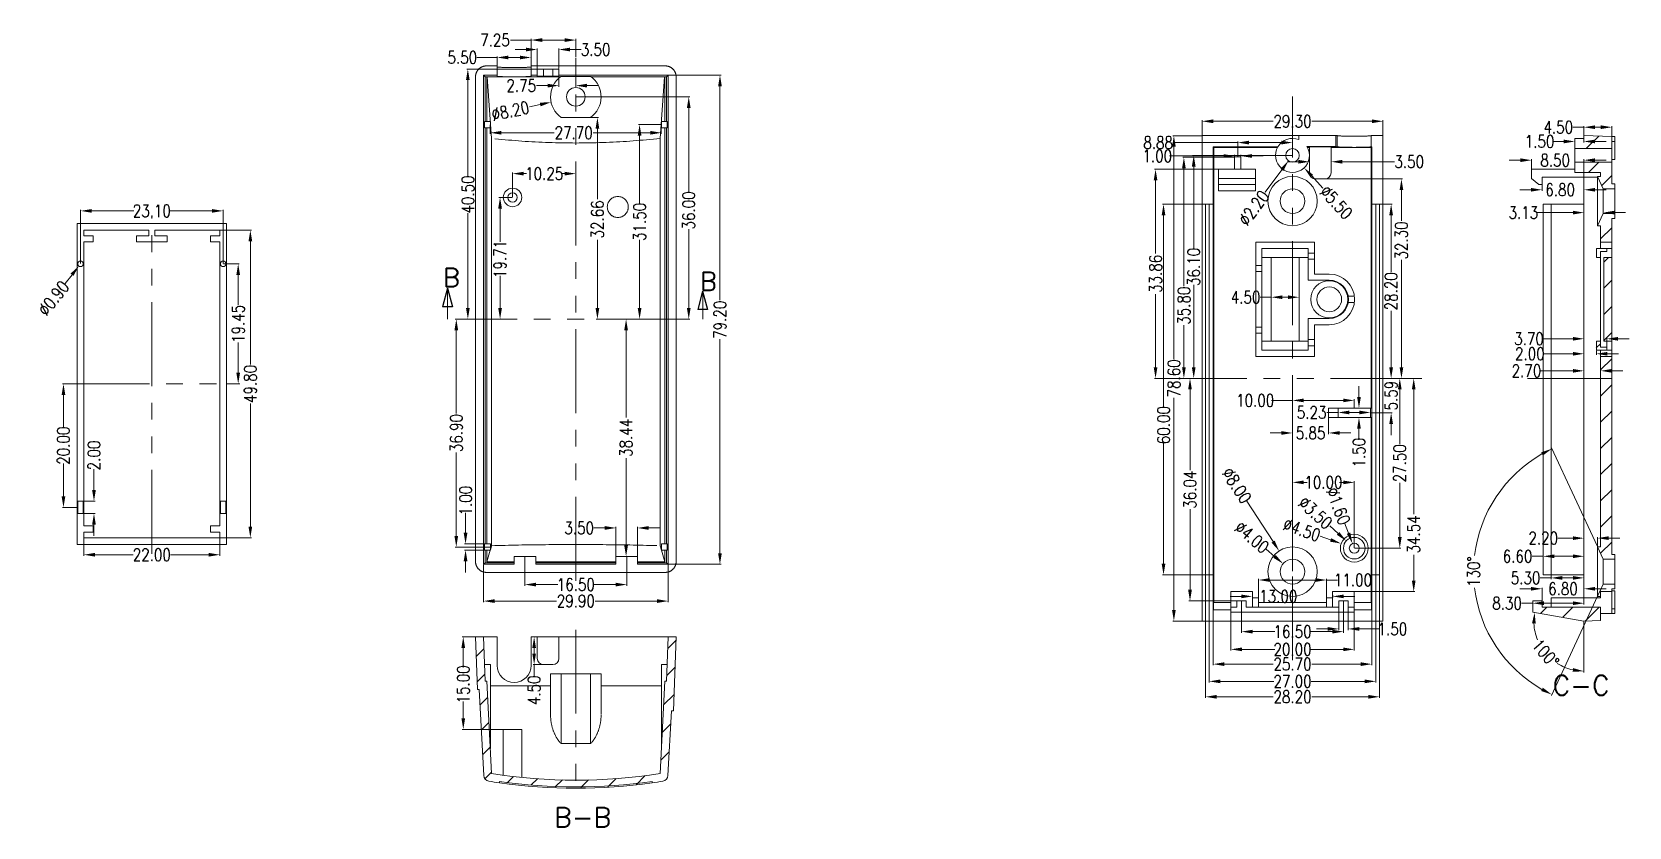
# Model space of a CAD drawing. Extents: x 304 to 562, y 529 to 658.
import ezdxf

# ---------------------------------------------------------------- set-up
doc = ezdxf.new("R2010")
doc.units = 0
doc.header["$MEASUREMENT"] = 0
doc.linetypes.add('PHANTOM', pattern=[2.5, 1.25, -0.25, 0.25, -0.25, 0.25, -0.25])
for name, color, linetype in [('12', 7, 'Continuous'), ('3', 7, 'Continuous'), ('4', 7, 'Continuous'), ('5', 7, 'Continuous'), ('TOP', 7, 'Continuous')]:
    doc.layers.add(name, color=color, linetype=linetype)
doc.styles.add('blockfont', font='simplex.shx', dxfattribs={"bigfont": 'bigfont'})
doc.styles.get("Standard").update_dxf_attribs({"font": 'txt.shx', "width": 0.8})
doc.dimstyles.get("Standard").update_dxf_attribs({"dimtxt": 0.18, "dimasz": 0.18, "dimexe": 0.18, "dimexo": 0.0625, "dimgap": 0.09, "dimtad": 0, "dimtih": 1, "dimtoh": 1, "dimdec": 4, "dimzin": 0, "dimdsep": 46, "dimtxsty": 'Standard', "dimcen": 0.09, "dimadec": 0, "dimazin": 0, "dimtfac": 1, "dimtdec": 4, "dimtofl": 0, "dimtmove": 0, "dimatfit": 3, "dimfxl": 0, "dimtolj": 1, "dimtzin": 0, "dimarcsym": 0})

msp = doc.modelspace()

# ---------------------------------------------------------------- texts
at = {"layer": '12', "color": 1, "linetype": 'PHANTOM', "lineweight": 9, "ltscale": 10.857143, "line_spacing_factor": 0.903614, "style": 'blockfont'}
for s, insert, char_height, attachment_point in [('\\W01.000;B', (370.349, 616.751), 3, 7), ('\\W01.000;B', (411.961, 616.141), 3, 7), (' {\\H0.9984x;C-C}', (553.601, 550.62), 3.175, 8), ('\\W01.000; \\H3.17;B-B\\H3.17;', (391.854, 529.27), 3.175, 8)]:
    msp.add_mtext(s, dxfattribs=dict(at, insert=insert, char_height=char_height, attachment_point=attachment_point))

# ---------------------------------------------------------------- blocks, each defined once
blk = doc.blocks.new('HATCH3')
at = {"color": 200, "linetype": 'Continuous'}
for p, q in [((462.64, 542.21), (463.99, 543.56)), ((431.62, 540.9), (432.87, 542.16)), ((462.48, 537.82), (463.83, 539.16)), ((431.76, 536.81), (433.02, 538.06)), ((432.23, 533.04), (433.47, 534.28)), ((461.97, 533.07), (463.68, 534.77)), ((432.45, 529.01), (433.68, 530.25)), ((461.74, 528.59), (463.11, 529.96)), ((432.66, 524.98), (433.89, 526.22)), ((461.5, 524.12), (462.88, 525.49)), ((433.03, 521.11), (434.11, 522.19)), ((436.64, 520.48), (437.64, 521.48)), ((440.46, 520.05), (441.52, 521.12)), ((444.43, 519.78), (445.57, 520.92)), ((448.58, 519.69), (449.81, 520.92)), ((452.94, 519.8), (454.27, 521.14)), ((457.54, 520.15), (459, 521.62))]:
    blk.add_line(p, q, dxfattribs=at)
blk = doc.blocks.new('HATCH5')
at = {"color": 200, "linetype": 'Continuous'}
for p, q in [((767.38, 654.11), (769.4, 656.13)), ((767.77, 650.26), (769.42, 651.91)), ((769.9, 648.15), (771.52, 649.77)), ((769.72, 639.49), (771.52, 641.28)), ((770.22, 635.75), (770.93, 636.45)), ((770.22, 631.51), (771.52, 632.8)), ((770.22, 627.26), (771.52, 628.56)), ((770.22, 623.02), (771.52, 624.32)), ((769.02, 621.83), (769.72, 622.52)), ((769.72, 618.28), (771.52, 620.08)), ((769.72, 614.04), (771.52, 615.84)), ((769.72, 609.8), (771.52, 611.6)), ((769.72, 605.56), (771.52, 607.36)), ((769.72, 601.32), (771.52, 603.12)), ((769.72, 597.08), (771.52, 598.88)), ((769.72, 592.84), (771.52, 594.64)), ((769.7, 588.58), (771.52, 590.4)), ((759.97, 578.86), (760.99, 579.87)), ((763.57, 578.22), (765.23, 579.87)), ((767.22, 577.62), (769.48, 579.87))]:
    blk.add_line(p, q, dxfattribs=at)
blk = doc.blocks.new('ASSORTED_DRAFT5')
at = {"color": 13}
for p, q in [((419.5, 621.51, 419.5), (418.7, 618.51)), ((419.5, 621.51, 419.5), (420.31, 618.51)), ((420.31, 618.51), (418.7, 618.51))]:
    blk.add_line(p, q, dxfattribs=at)
blk = doc.blocks.new('ASSORTED_DRAFT6')
at = {"color": 13}
for p, q in [((476, 621.51, 476), (475.2, 618.51)), ((476, 621.51, 476), (476.81, 618.51)), ((476.81, 618.51), (475.2, 618.51))]:
    blk.add_line(p, q, dxfattribs=at)
blk = doc.blocks.new('*D32')
at = {"color": 4, "linetype": 'Continuous', "lineweight": 9}
for p, q in [((379.1, 653.88), (375.83, 653.88)), ((379.1, 652.57), (379.1, 654.06)), ((382.8, 653.88), (380.9, 653.88)), ((384.6, 652.57), (384.6, 654.06))]:
    blk.add_line(p, q, dxfattribs=at)
for points in [[(380.9, 654.18), (380.9, 653.58), (379.1, 653.88)], [(382.8, 654.18), (382.8, 653.58), (384.6, 653.88)]]:
    blk.add_solid(points, dxfattribs=at)
at = {"layer": 'Defpoints', "color": 0, "linetype": 'Continuous', "lineweight": 9}
for p in [(379.1, 652.51), (384.6, 653.88), (384.6, 652.51)]:
    blk.add_point(p, dxfattribs=at)
at = {"color": 3, "linetype": 'Continuous', "lineweight": 9, "insert": (373.47, 653.88), "char_height": 2, "attachment_point": 5}
blk.add_mtext('\\A1;5.50', dxfattribs=at)
blk = doc.blocks.new('*D33')
at = {"color": 4, "linetype": 'Continuous', "lineweight": 9}
for p, q in [((384.6, 656.7), (381.25, 656.7)), ((384.6, 654), (384.6, 656.88)), ((390.05, 656.7), (386.4, 656.7)), ((391.85, 654), (391.85, 656.88))]:
    blk.add_line(p, q, dxfattribs=at)
for points in [[(386.4, 657), (386.4, 656.4), (384.6, 656.7)], [(390.05, 657), (390.05, 656.4), (391.85, 656.7)]]:
    blk.add_solid(points, dxfattribs=at)
at = {"layer": 'Defpoints', "color": 0, "linetype": 'Continuous', "lineweight": 9}
for p in [(391.85, 656.7), (384.6, 653.94), (391.85, 653.94)]:
    blk.add_point(p, dxfattribs=at)
at = {"color": 3, "linetype": 'Continuous', "lineweight": 9, "insert": (378.76, 656.7), "char_height": 2, "attachment_point": 5}
blk.add_mtext('\\A1;7.25', dxfattribs=at)
blk = doc.blocks.new('*D34')
at = {"color": 4, "linetype": 'Continuous', "lineweight": 9}
for p, q in [((383.8, 655.17), (382, 655.17)), ((385.6, 652.07), (385.6, 655.35)), ((389.1, 652.07), (389.1, 655.35)), ((390.9, 655.17), (392.7, 655.17))]:
    blk.add_line(p, q, dxfattribs=at)
for points in [[(383.8, 655.47), (383.8, 654.87), (385.6, 655.17)], [(390.9, 655.47), (390.9, 654.87), (389.1, 655.17)]]:
    blk.add_solid(points, dxfattribs=at)
at = {"layer": 'Defpoints', "color": 0, "linetype": 'Continuous', "lineweight": 9}
for p in [(389.1, 655.17), (385.6, 652.01), (389.1, 652.01)]:
    blk.add_point(p, dxfattribs=at)
at = {"color": 3, "linetype": 'Continuous', "lineweight": 9, "insert": (395.06, 655.17), "char_height": 2, "attachment_point": 5}
blk.add_mtext('\\A1;3.50', dxfattribs=at)
blk = doc.blocks.new('*D35')
at = {"color": 4, "linetype": 'Continuous', "lineweight": 9}
for p, q in [((389.1, 651.45), (389.1, 649.14)), ((391.85, 651.45), (391.85, 649.14)), ((387.3, 649.32), (385.5, 649.32)), ((393.65, 649.32), (395.45, 649.32))]:
    blk.add_line(p, q, dxfattribs=at)
for points in [[(387.3, 649.62), (387.3, 649.02), (389.1, 649.32)], [(393.65, 649.62), (393.65, 649.02), (391.85, 649.32)]]:
    blk.add_solid(points, dxfattribs=at)
at = {"layer": 'Defpoints', "color": 0, "linetype": 'Continuous', "lineweight": 9}
for p in [(389.1, 651.51), (391.85, 651.51), (391.85, 649.32)]:
    blk.add_point(p, dxfattribs=at)
at = {"color": 3, "linetype": 'Continuous', "lineweight": 9, "insert": (383.01, 649.32), "char_height": 2, "attachment_point": 5}
blk.add_mtext('\\A1;2.75', dxfattribs=at)
blk = doc.blocks.new('*D36')
at = {"color": 4, "linetype": 'Continuous', "lineweight": 9}
for p, q in [((394.3, 644.17), (395.53, 644.17)), ((395.35, 642.37), (395.35, 630.95)), ((395.35, 613.31), (395.35, 624.37)), ((396.11, 611.51), (395.17, 611.51))]:
    blk.add_line(p, q, dxfattribs=at)
for points in [[(395.05, 642.37), (395.65, 642.37), (395.35, 644.17)], [(395.05, 613.31), (395.65, 613.31), (395.35, 611.51)]]:
    blk.add_solid(points, dxfattribs=at)
at = {"layer": 'Defpoints', "color": 0, "linetype": 'Continuous', "lineweight": 9}
for p in [(394.24, 644.17), (395.35, 611.51), (396.17, 611.51)]:
    blk.add_point(p, dxfattribs=at)
at = {"color": 3, "linetype": 'Continuous', "lineweight": 9, "insert": (395.35, 627.66), "char_height": 2, "attachment_point": 5, "rotation": 90}
blk.add_mtext('\\A1;32.66', dxfattribs=at)
blk = doc.blocks.new('*D37')
at = {"color": 4, "linetype": 'Continuous', "lineweight": 9}
for p, q in [((391.92, 647.51), (410.32, 647.51)), ((410.14, 645.71), (410.14, 632.14)), ((410.14, 613.31), (410.14, 626.1)), ((409.53, 611.51), (410.32, 611.51))]:
    blk.add_line(p, q, dxfattribs=at)
for points in [[(409.84, 645.71), (410.44, 645.71), (410.14, 647.51)], [(409.84, 613.31), (410.44, 613.31), (410.14, 611.51)]]:
    blk.add_solid(points, dxfattribs=at)
at = {"layer": 'Defpoints', "color": 0, "linetype": 'Continuous', "lineweight": 9}
for p in [(391.85, 647.51), (410.14, 647.51), (409.47, 611.51)]:
    blk.add_point(p, dxfattribs=at)
at = {"color": 3, "linetype": 'Continuous', "lineweight": 9, "insert": (410.14, 629.12), "char_height": 2, "attachment_point": 5, "rotation": 90}
blk.add_mtext('\\A1;36.00', dxfattribs=at)
blk = doc.blocks.new('*D38')
at = {"color": 4, "linetype": 'Continuous', "lineweight": 9}
for p, q in [((385.54, 652.01), (374.18, 652.01)), ((374.36, 650.21), (374.36, 634.71)), ((374.36, 613.31), (374.36, 628.66)), ((373.68, 611.51), (374.54, 611.51))]:
    blk.add_line(p, q, dxfattribs=at)
for points in [[(374.06, 650.21), (374.66, 650.21), (374.36, 652.01)], [(374.06, 613.31), (374.66, 613.31), (374.36, 611.51)]]:
    blk.add_solid(points, dxfattribs=at)
at = {"layer": 'Defpoints', "color": 0, "linetype": 'Continuous', "lineweight": 9}
for p in [(385.6, 652.01), (373.61, 611.51), (374.36, 611.51)]:
    blk.add_point(p, dxfattribs=at)
at = {"color": 3, "linetype": 'Continuous', "lineweight": 9, "insert": (374.36, 631.69), "char_height": 2, "attachment_point": 5, "rotation": 90}
blk.add_mtext('\\A1;40.50', dxfattribs=at)
blk = doc.blocks.new('*D39')
at = {"color": 4, "linetype": 'Continuous', "lineweight": 9}
for p, q in [((381.6, 631.28), (381.6, 635.25)), ((383.4, 635.07), (383.84, 635.07)), ((390.05, 635.07), (389.62, 635.07)), ((391.85, 631.28), (391.85, 635.25))]:
    blk.add_line(p, q, dxfattribs=at)
for points in [[(383.4, 635.37), (383.4, 634.77), (381.6, 635.07)], [(390.05, 635.37), (390.05, 634.77), (391.85, 635.07)]]:
    blk.add_solid(points, dxfattribs=at)
at = {"layer": 'Defpoints', "color": 0, "linetype": 'Continuous', "lineweight": 9}
for p in [(391.85, 635.07), (381.6, 631.22), (391.85, 631.22)]:
    blk.add_point(p, dxfattribs=at)
at = {"color": 3, "linetype": 'Continuous', "lineweight": 9, "insert": (386.73, 635.07), "char_height": 2, "attachment_point": 5}
blk.add_mtext('\\A1;10.25', dxfattribs=at)
blk = doc.blocks.new('*D40')
at = {"color": 4, "linetype": 'Continuous', "lineweight": 9}
for p, q in [((381.54, 631.22), (379.4, 631.22)), ((379.58, 629.42), (379.58, 624.02)), ((379.58, 613.31), (379.58, 618.5)), ((381.54, 611.51), (379.4, 611.51))]:
    blk.add_line(p, q, dxfattribs=at)
for points in [[(379.28, 629.42), (379.88, 629.42), (379.58, 631.22)], [(379.28, 613.31), (379.88, 613.31), (379.58, 611.51)]]:
    blk.add_solid(points, dxfattribs=at)
at = {"layer": 'Defpoints', "color": 0, "linetype": 'Continuous', "lineweight": 9}
for p in [(381.6, 631.22), (379.58, 611.51), (381.6, 611.51)]:
    blk.add_point(p, dxfattribs=at)
at = {"color": 3, "linetype": 'Continuous', "lineweight": 9, "insert": (379.58, 621.26), "char_height": 2, "attachment_point": 5, "rotation": 90}
blk.add_mtext('\\A1;19.71', dxfattribs=at)
blk = doc.blocks.new('*D41')
at = {"color": 4, "linetype": 'Continuous', "lineweight": 9}
for p, q in [((402.64, 611.51), (399.81, 611.51)), ((399.99, 609.71), (399.99, 595.58)), ((399.99, 574.87), (399.99, 589)), ((400.04, 573.07), (399.81, 573.07))]:
    blk.add_line(p, q, dxfattribs=at)
for points in [[(399.69, 609.71), (400.29, 609.71), (399.99, 611.51)], [(399.69, 574.87), (400.29, 574.87), (399.99, 573.07)]]:
    blk.add_solid(points, dxfattribs=at)
at = {"layer": 'Defpoints', "color": 0, "linetype": 'Continuous', "lineweight": 9}
for p in [(399.99, 611.51), (402.7, 611.51), (400.1, 573.07)]:
    blk.add_point(p, dxfattribs=at)
at = {"color": 3, "linetype": 'Continuous', "lineweight": 9, "insert": (399.99, 592.29), "char_height": 2, "attachment_point": 5, "rotation": 90}
blk.add_mtext('\\A1;38.44', dxfattribs=at)
blk = doc.blocks.new('*D42')
at = {"color": 4, "linetype": 'Continuous', "lineweight": 9}
for p, q in [((405.64, 643.01), (402, 643.01)), ((402.18, 641.21), (402.18, 630.15)), ((402.18, 613.31), (402.18, 624.37)), ((402.64, 611.51), (402, 611.51))]:
    blk.add_line(p, q, dxfattribs=at)
for points in [[(401.88, 641.21), (402.48, 641.21), (402.18, 643.01)], [(401.88, 613.31), (402.48, 613.31), (402.18, 611.51)]]:
    blk.add_solid(points, dxfattribs=at)
at = {"layer": 'Defpoints', "color": 0, "linetype": 'Continuous', "lineweight": 9}
for p in [(402.18, 643.01), (405.7, 643.01), (402.7, 611.51)]:
    blk.add_point(p, dxfattribs=at)
at = {"color": 3, "linetype": 'Continuous', "lineweight": 9, "insert": (402.18, 627.26), "char_height": 2, "attachment_point": 5, "rotation": 90}
blk.add_mtext('\\A1;31.50', dxfattribs=at)
blk = doc.blocks.new('*D43')
at = {"color": 4, "linetype": 'Continuous', "lineweight": 9}
for p, q in [((378, 642.95), (378, 641.51)), ((379.8, 641.69), (388.34, 641.69)), ((403.9, 641.69), (394.65, 641.69)), ((405.7, 642.95), (405.7, 641.51))]:
    blk.add_line(p, q, dxfattribs=at)
for points in [[(379.8, 641.99), (379.8, 641.39), (378, 641.69)], [(403.9, 641.99), (403.9, 641.39), (405.7, 641.69)]]:
    blk.add_solid(points, dxfattribs=at)
at = {"layer": 'Defpoints', "color": 0, "linetype": 'Continuous', "lineweight": 9}
for p in [(378, 643.01), (405.7, 643.01), (405.7, 641.69)]:
    blk.add_point(p, dxfattribs=at)
at = {"color": 3, "linetype": 'Continuous', "lineweight": 9, "insert": (391.5, 641.69), "char_height": 2, "attachment_point": 5}
blk.add_mtext('\\A1;27.70', dxfattribs=at)
blk = doc.blocks.new('*D44')
at = {"color": 4, "linetype": 'Continuous', "lineweight": 9}
for p, q in [((373.99, 576.91), (373.99, 580.16)), ((377.94, 575.11), (373.81, 575.11)), ((377.94, 574.11), (373.81, 574.11)), ((373.99, 572.31), (373.99, 570.51))]:
    blk.add_line(p, q, dxfattribs=at)
for points in [[(373.69, 576.91), (374.29, 576.91), (373.99, 575.11)], [(373.69, 572.31), (374.29, 572.31), (373.99, 574.11)]]:
    blk.add_solid(points, dxfattribs=at)
at = {"layer": 'Defpoints', "color": 0, "linetype": 'Continuous', "lineweight": 9}
for p in [(378, 575.11), (373.99, 574.11), (378, 574.11)]:
    blk.add_point(p, dxfattribs=at)
at = {"color": 3, "linetype": 'Continuous', "lineweight": 9, "insert": (373.99, 582.12), "char_height": 2, "attachment_point": 5, "rotation": 90}
blk.add_mtext('\\A1;1.00', dxfattribs=at)
blk = doc.blocks.new('*D45')
at = {"color": 4, "linetype": 'Continuous', "lineweight": 9}
for p, q in [((383.6, 573.01), (383.6, 568.35)), ((400.1, 573.01), (400.1, 568.35)), ((385.4, 568.53), (388.96, 568.53)), ((398.3, 568.53), (394.74, 568.53))]:
    blk.add_line(p, q, dxfattribs=at)
for points in [[(385.4, 568.83), (385.4, 568.23), (383.6, 568.53)], [(398.3, 568.83), (398.3, 568.23), (400.1, 568.53)]]:
    blk.add_solid(points, dxfattribs=at)
at = {"layer": 'Defpoints', "color": 0, "linetype": 'Continuous', "lineweight": 9}
for p in [(383.6, 573.07), (400.1, 573.07), (400.1, 568.53)]:
    blk.add_point(p, dxfattribs=at)
at = {"color": 3, "linetype": 'Continuous', "lineweight": 9, "insert": (391.85, 568.53), "char_height": 2, "attachment_point": 5}
blk.add_mtext('\\A1;16.50', dxfattribs=at)
blk = doc.blocks.new('*D46')
at = {"color": 4, "linetype": 'Continuous', "lineweight": 9}
for p, q in [((396.55, 577.7), (394.75, 577.7)), ((398.35, 573.13), (398.35, 577.88)), ((401.85, 573.13), (401.85, 577.88)), ((403.65, 577.7), (405.45, 577.7))]:
    blk.add_line(p, q, dxfattribs=at)
for points in [[(396.55, 578), (396.55, 577.4), (398.35, 577.7)], [(403.65, 578), (403.65, 577.4), (401.85, 577.7)]]:
    blk.add_solid(points, dxfattribs=at)
at = {"layer": 'Defpoints', "color": 0, "linetype": 'Continuous', "lineweight": 9}
for p in [(398.35, 577.7), (398.35, 573.07), (401.85, 573.07)]:
    blk.add_point(p, dxfattribs=at)
at = {"color": 3, "linetype": 'Continuous', "lineweight": 9, "insert": (392.4, 577.7), "char_height": 2, "attachment_point": 5}
blk.add_mtext('\\A1;3.50', dxfattribs=at)
blk = doc.blocks.new('*D47')
at = {"color": 4, "linetype": 'Continuous', "lineweight": 9}
for p, q in [((375.54, 560.07), (373.44, 560.07)), ((373.62, 558.27), (373.62, 555.12)), ((373.62, 546.87), (373.62, 549.61)), ((380.04, 545.07), (373.44, 545.07))]:
    blk.add_line(p, q, dxfattribs=at)
for points in [[(373.32, 558.27), (373.92, 558.27), (373.62, 560.07)], [(373.32, 546.87), (373.92, 546.87), (373.62, 545.07)]]:
    blk.add_solid(points, dxfattribs=at)
at = {"layer": 'Defpoints', "color": 0, "linetype": 'Continuous', "lineweight": 9}
for p in [(373.62, 560.07), (375.6, 560.07), (380.1, 545.07)]:
    blk.add_point(p, dxfattribs=at)
at = {"color": 3, "linetype": 'Continuous', "lineweight": 9, "insert": (373.62, 552.37), "char_height": 2, "attachment_point": 5, "rotation": 90}
blk.add_mtext('\\A1;15.00', dxfattribs=at)
blk = doc.blocks.new('*D48')
at = {"color": 4, "linetype": 'Continuous', "lineweight": 9}
for p, q in [((387.29, 560.07), (384.92, 560.07)), ((385.1, 558.27), (385.1, 557.37)), ((387.29, 555.57), (384.92, 555.57)), ((385.1, 555.57), (385.1, 553.77))]:
    blk.add_line(p, q, dxfattribs=at)
for points in [[(384.8, 558.27), (385.4, 558.27), (385.1, 560.07)], [(384.8, 557.37), (385.4, 557.37), (385.1, 555.57)]]:
    blk.add_solid(points, dxfattribs=at)
at = {"layer": 'Defpoints', "color": 0, "linetype": 'Continuous', "lineweight": 9}
for p in [(385.1, 560.07), (387.35, 560.07), (387.35, 555.57)]:
    blk.add_point(p, dxfattribs=at)
at = {"color": 3, "linetype": 'Continuous', "lineweight": 9, "insert": (385.1, 551.41), "char_height": 2, "attachment_point": 5, "rotation": 90}
blk.add_mtext('\\A1;4.50', dxfattribs=at)
blk = doc.blocks.new('*D51')
at = {"color": 4, "linetype": 'Continuous', "lineweight": 9}
blk.add_line((384.33, 645.89), (386.09, 646.27), dxfattribs=at)
blk.add_solid([(386.02, 646.56), (386.15, 645.97), (387.85, 646.65)], dxfattribs=at)
at = {"layer": 'Defpoints', "color": 0, "linetype": 'Continuous', "lineweight": 9}
for p in [(395.86, 648.37), (387.85, 646.65)]:
    blk.add_point(p, dxfattribs=at)
at = {"color": 3, "linetype": 'Continuous', "lineweight": 9, "insert": (381.24, 645.22), "char_height": 2, "attachment_point": 5, "rotation": 12.145}
blk.add_mtext('\\A1;∅8.20', dxfattribs=at)
blk = doc.blocks.new('*D69')
at = {"color": 4, "linetype": 'Continuous', "lineweight": 9}
for p, q in [((334.79, 620.47), (337.34, 620.47)), ((337.16, 618.67), (337.16, 613.77)), ((337.16, 602.82), (337.16, 607.72)), ((335.34, 601.02), (337.34, 601.02))]:
    blk.add_line(p, q, dxfattribs=at)
for points in [[(336.86, 618.67), (337.46, 618.67), (337.16, 620.47)], [(336.86, 602.82), (337.46, 602.82), (337.16, 601.02)]]:
    blk.add_solid(points, dxfattribs=at)
at = {"layer": 'Defpoints', "color": 0, "linetype": 'Continuous', "lineweight": 9}
for p in [(334.72, 620.47), (335.27, 601.02), (337.16, 601.02)]:
    blk.add_point(p, dxfattribs=at)
at = {"color": 3, "linetype": 'Continuous', "lineweight": 9, "insert": (337.16, 610.74), "char_height": 2, "attachment_point": 5, "rotation": 90}
blk.add_mtext('\\A1;19.45', dxfattribs=at)
blk = doc.blocks.new('*D70')
at = {"color": 4, "linetype": 'Continuous', "lineweight": 9}
for p, q in [((313.8, 583.82), (313.8, 587.22)), ((311.24, 582.02), (313.98, 582.02)), ((311.24, 580.02), (313.98, 580.02)), ((313.8, 578.22), (313.8, 576.42))]:
    blk.add_line(p, q, dxfattribs=at)
for points in [[(313.5, 583.82), (314.1, 583.82), (313.8, 582.02)], [(313.5, 578.22), (314.1, 578.22), (313.8, 580.02)]]:
    blk.add_solid(points, dxfattribs=at)
at = {"layer": 'Defpoints', "color": 0, "linetype": 'Continuous', "lineweight": 9}
for p in [(311.17, 582.02), (311.17, 580.02), (313.8, 580.02)]:
    blk.add_point(p, dxfattribs=at)
at = {"color": 3, "linetype": 'Continuous', "lineweight": 9, "insert": (313.8, 589.44), "char_height": 2, "attachment_point": 5, "rotation": 90}
blk.add_mtext('\\A1;2.00', dxfattribs=at)
blk = doc.blocks.new('*D71')
at = {"color": 4, "linetype": 'Continuous', "lineweight": 9}
for p, q in [((309.14, 601.02), (308.68, 601.02)), ((308.86, 599.22), (308.86, 593.91)), ((308.86, 582.82), (308.86, 588.13)), ((311.11, 581.02), (308.68, 581.02))]:
    blk.add_line(p, q, dxfattribs=at)
for points in [[(308.56, 599.22), (309.16, 599.22), (308.86, 601.02)], [(308.56, 582.82), (309.16, 582.82), (308.86, 581.02)]]:
    blk.add_solid(points, dxfattribs=at)
at = {"layer": 'Defpoints', "color": 0, "linetype": 'Continuous', "lineweight": 9}
for p in [(308.86, 601.02), (309.2, 601.02), (311.17, 581.02)]:
    blk.add_point(p, dxfattribs=at)
at = {"color": 3, "linetype": 'Continuous', "lineweight": 9, "insert": (308.86, 591.02), "char_height": 2, "attachment_point": 5, "rotation": 90}
blk.add_mtext('\\A1;20.00', dxfattribs=at)
blk = doc.blocks.new('*D72')
at = {"color": 4, "linetype": 'Continuous', "lineweight": 9}
blk.add_line((309.13, 617.28), (310.24, 618.7), dxfattribs=at)
blk.add_solid([(310, 618.88), (310.47, 618.51), (311.35, 620.11)], dxfattribs=at)
at = {"layer": 'Defpoints', "color": 0, "linetype": 'Continuous', "lineweight": 9}
for p in [(311.35, 620.11), (311.9, 620.82)]:
    blk.add_point(p, dxfattribs=at)
at = {"color": 3, "linetype": 'Continuous', "lineweight": 9, "insert": (307.26, 614.9), "char_height": 2, "attachment_point": 5, "rotation": 51.9146}
blk.add_mtext('\\A1;∅0.90', dxfattribs=at)
blk = doc.blocks.new('*D74')
at = {"color": 4, "linetype": 'Continuous', "lineweight": 9}
for p, q in [((311.62, 620.53), (311.62, 629.22)), ((313.42, 629.04), (320.28, 629.04)), ((332.92, 629.04), (326.06, 629.04)), ((334.72, 620.53), (334.72, 629.22))]:
    blk.add_line(p, q, dxfattribs=at)
for points in [[(313.42, 629.34), (313.42, 628.74), (311.62, 629.04)], [(332.92, 629.34), (332.92, 628.74), (334.72, 629.04)]]:
    blk.add_solid(points, dxfattribs=at)
at = {"layer": 'Defpoints', "color": 0, "linetype": 'Continuous', "lineweight": 9}
for p in [(334.72, 629.04), (311.62, 620.47), (334.72, 620.47)]:
    blk.add_point(p, dxfattribs=at)
at = {"color": 3, "linetype": 'Continuous', "lineweight": 9, "insert": (323.17, 629.04), "char_height": 2, "attachment_point": 5}
blk.add_mtext('\\A1;23.10', dxfattribs=at)
blk = doc.blocks.new('*D97')
at = {"color": 4, "linetype": 'Continuous', "lineweight": 9}
for p, q in [((493.3, 641.29), (493.3, 643.73)), ((495.1, 643.55), (504.79, 643.55)), ((520.8, 643.55), (511.1, 643.55)), ((522.6, 641.29), (522.6, 643.73))]:
    blk.add_line(p, q, dxfattribs=at)
for points in [[(495.1, 643.85), (495.1, 643.25), (493.3, 643.55)], [(520.8, 643.85), (520.8, 643.25), (522.6, 643.55)]]:
    blk.add_solid(points, dxfattribs=at)
at = {"layer": 'Defpoints', "color": 0, "linetype": 'Continuous', "lineweight": 9}
for p in [(522.6, 643.55), (493.3, 641.22), (522.6, 641.22)]:
    blk.add_point(p, dxfattribs=at)
at = {"color": 3, "linetype": 'Continuous', "lineweight": 9, "insert": (507.95, 643.55), "char_height": 2, "attachment_point": 5}
blk.add_mtext('\\A1;29.30', dxfattribs=at)
blk = doc.blocks.new('*D98')
at = {"color": 4, "linetype": 'Continuous', "lineweight": 9}
for p, q in [((493.23, 641.22), (488.55, 641.22)), ((488.73, 639.42), (488.73, 605.08)), ((488.73, 564.42), (488.73, 598.77)), ((495.56, 562.62), (488.55, 562.62))]:
    blk.add_line(p, q, dxfattribs=at)
for points in [[(488.43, 639.42), (489.03, 639.42), (488.73, 641.22)], [(488.43, 564.42), (489.03, 564.42), (488.73, 562.62)]]:
    blk.add_solid(points, dxfattribs=at)
at = {"layer": 'Defpoints', "color": 0, "linetype": 'Continuous', "lineweight": 9}
for p in [(493.3, 641.22), (488.73, 562.62), (495.62, 562.62)]:
    blk.add_point(p, dxfattribs=at)
at = {"color": 3, "linetype": 'Continuous', "lineweight": 9, "insert": (488.73, 601.92), "char_height": 2, "attachment_point": 5, "rotation": 90}
blk.add_mtext('\\A1;78.60', dxfattribs=at)
blk = doc.blocks.new('*D99')
at = {"color": 4, "linetype": 'Continuous', "lineweight": 9}
for p, q in [((497.95, 563.29), (497.95, 557.86)), ((517.95, 563.29), (517.95, 557.86)), ((499.75, 558.04), (505.06, 558.04)), ((516.15, 558.04), (510.84, 558.04))]:
    blk.add_line(p, q, dxfattribs=at)
for points in [[(499.75, 558.34), (499.75, 557.74), (497.95, 558.04)], [(516.15, 558.34), (516.15, 557.74), (517.95, 558.04)]]:
    blk.add_solid(points, dxfattribs=at)
at = {"layer": 'Defpoints', "color": 0, "linetype": 'Continuous', "lineweight": 9}
for p in [(497.95, 563.35), (517.95, 563.35), (517.95, 558.04)]:
    blk.add_point(p, dxfattribs=at)
at = {"color": 3, "linetype": 'Continuous', "lineweight": 9, "insert": (507.95, 558.04), "char_height": 2, "attachment_point": 5}
blk.add_mtext('\\A1;20.00', dxfattribs=at)
blk = doc.blocks.new('*D100')
at = {"color": 4, "linetype": 'Continuous', "lineweight": 9}
for p, q in [((507.88, 638.02), (491.76, 638.02)), ((491.94, 636.22), (491.94, 622.86)), ((491.94, 603.72), (491.94, 617.08)), ((487.01, 601.92), (492.12, 601.92))]:
    blk.add_line(p, q, dxfattribs=at)
for points in [[(491.64, 636.22), (492.24, 636.22), (491.94, 638.02)], [(491.64, 603.72), (492.24, 603.72), (491.94, 601.92)]]:
    blk.add_solid(points, dxfattribs=at)
at = {"layer": 'Defpoints', "color": 0, "linetype": 'Continuous', "lineweight": 9}
for p in [(491.94, 638.02), (507.95, 638.02), (486.95, 601.92)]:
    blk.add_point(p, dxfattribs=at)
at = {"color": 3, "linetype": 'Continuous', "lineweight": 9, "insert": (491.94, 619.97), "char_height": 2, "attachment_point": 5, "rotation": 90}
blk.add_mtext('\\A1;36.10', dxfattribs=at)
blk = doc.blocks.new('*D101')
at = {"color": 4, "linetype": 'Continuous', "lineweight": 9}
for p, q in [((513.26, 634.22), (525.77, 634.22)), ((525.59, 632.42), (525.59, 627.41)), ((525.59, 603.72), (525.59, 621.09)), ((522.66, 601.92), (525.77, 601.92))]:
    blk.add_line(p, q, dxfattribs=at)
for points in [[(525.29, 632.42), (525.89, 632.42), (525.59, 634.22)], [(525.29, 603.72), (525.89, 603.72), (525.59, 601.92)]]:
    blk.add_solid(points, dxfattribs=at)
at = {"layer": 'Defpoints', "color": 0, "linetype": 'Continuous', "lineweight": 9}
for p in [(513.2, 634.22), (522.6, 601.92), (525.59, 601.92)]:
    blk.add_point(p, dxfattribs=at)
at = {"color": 3, "linetype": 'Continuous', "lineweight": 9, "insert": (525.59, 624.25), "char_height": 2, "attachment_point": 5, "rotation": 90}
blk.add_mtext('\\A1;32.30', dxfattribs=at)
blk = doc.blocks.new('*D102')
at = {"color": 4, "linetype": 'Continuous', "lineweight": 9}
for p, q in [((508.9, 637), (507.1, 637)), ((510.7, 636.69), (510.7, 637.18)), ((514.2, 636.69), (514.2, 637.18)), ((516, 637), (524.49, 637))]:
    blk.add_line(p, q, dxfattribs=at)
for points in [[(508.9, 637.3), (508.9, 636.7), (510.7, 637)], [(516, 637.3), (516, 636.7), (514.2, 637)]]:
    blk.add_solid(points, dxfattribs=at)
at = {"layer": 'Defpoints', "color": 0, "linetype": 'Continuous', "lineweight": 9}
for p in [(510.7, 636.62), (514.2, 637), (514.2, 636.62)]:
    blk.add_point(p, dxfattribs=at)
at = {"color": 3, "linetype": 'Continuous', "lineweight": 9, "insert": (526.85, 637), "char_height": 2, "attachment_point": 5}
blk.add_mtext('\\A1;3.50', dxfattribs=at)
blk = doc.blocks.new('*D103')
at = {"color": 4, "linetype": 'Continuous', "lineweight": 9}
blk.add_line((503.54, 632.05), (506.22, 635.69), dxfattribs=at)
blk.add_solid([(505.98, 635.87), (506.47, 635.51), (507.29, 637.14)], dxfattribs=at)
at = {"layer": 'Defpoints', "color": 0, "linetype": 'Continuous', "lineweight": 9}
for p in [(507.29, 637.14), (508.6, 638.91)]:
    blk.add_point(p, dxfattribs=at)
at = {"color": 3, "linetype": 'Continuous', "lineweight": 9, "insert": (501.67, 629.51), "char_height": 2, "attachment_point": 5, "rotation": 53.5653}
blk.add_mtext('\\A1;∅2.20', dxfattribs=at)
blk = doc.blocks.new('*D104')
at = {"color": 4, "linetype": 'Continuous', "lineweight": 9}
blk.add_line((512.88, 632.73), (511.05, 634.69), dxfattribs=at)
blk.add_solid([(511.27, 634.9), (510.83, 634.49), (509.82, 636.01)], dxfattribs=at)
at = {"layer": 'Defpoints', "color": 0, "linetype": 'Continuous', "lineweight": 9}
for p in [(506.07, 640.03), (509.82, 636.01)]:
    blk.add_point(p, dxfattribs=at)
at = {"color": 3, "linetype": 'Continuous', "lineweight": 9, "insert": (515.03, 630.42), "char_height": 2, "attachment_point": 5, "rotation": 312.9846}
blk.add_mtext('\\A1;∅5.50', dxfattribs=at)
blk = doc.blocks.new('*D105')
at = {"color": 4, "linetype": 'Continuous', "lineweight": 9}
for p, q in [((523.92, 603.72), (523.92, 605.52)), ((526.8, 601.92), (523.74, 601.92)), ((520.62, 596.33), (524.1, 596.33)), ((523.92, 594.53), (523.92, 592.73))]:
    blk.add_line(p, q, dxfattribs=at)
for points in [[(523.62, 603.72), (524.22, 603.72), (523.92, 601.92)], [(523.62, 594.53), (524.22, 594.53), (523.92, 596.33)]]:
    blk.add_solid(points, dxfattribs=at)
at = {"layer": 'Defpoints', "color": 0, "linetype": 'Continuous', "lineweight": 9}
for p in [(523.92, 601.92), (526.87, 601.92), (520.56, 596.33)]:
    blk.add_point(p, dxfattribs=at)
at = {"color": 3, "linetype": 'Continuous', "lineweight": 9, "insert": (523.92, 599.13), "char_height": 2, "attachment_point": 5, "rotation": 90}
blk.add_mtext('\\A1;5.59', dxfattribs=at)
blk = doc.blocks.new('*D106')
at = {"color": 4, "linetype": 'Continuous', "lineweight": 9}
for p, q in [((526.98, 601.92), (525.14, 601.92)), ((525.32, 600.12), (525.32, 591.33)), ((525.32, 576.22), (525.32, 585.02)), ((518.01, 574.42), (525.5, 574.42))]:
    blk.add_line(p, q, dxfattribs=at)
for points in [[(525.02, 600.12), (525.62, 600.12), (525.32, 601.92)], [(525.02, 576.22), (525.62, 576.22), (525.32, 574.42)]]:
    blk.add_solid(points, dxfattribs=at)
at = {"layer": 'Defpoints', "color": 0, "linetype": 'Continuous', "lineweight": 9}
for p in [(527.05, 601.92), (517.95, 574.42), (525.32, 574.42)]:
    blk.add_point(p, dxfattribs=at)
at = {"color": 3, "linetype": 'Continuous', "lineweight": 9, "insert": (525.32, 588.17), "char_height": 2, "attachment_point": 5, "rotation": 90}
blk.add_mtext('\\A1;27.50', dxfattribs=at)
blk = doc.blocks.new('*D107')
at = {"color": 4, "linetype": 'Continuous', "lineweight": 9}
for p, q in [((528.88, 601.92), (527.4, 601.92)), ((527.58, 600.12), (527.58, 579.95)), ((527.58, 569.19), (527.58, 573.37)), ((518.01, 567.39), (527.76, 567.39))]:
    blk.add_line(p, q, dxfattribs=at)
for points in [[(527.28, 600.12), (527.88, 600.12), (527.58, 601.92)], [(527.28, 569.19), (527.88, 569.19), (527.58, 567.39)]]:
    blk.add_solid(points, dxfattribs=at)
at = {"layer": 'Defpoints', "color": 0, "linetype": 'Continuous', "lineweight": 9}
for p in [(527.58, 601.92), (528.95, 601.92), (517.95, 567.39)]:
    blk.add_point(p, dxfattribs=at)
at = {"color": 3, "linetype": 'Continuous', "lineweight": 9, "insert": (527.58, 576.66), "char_height": 2, "attachment_point": 5, "rotation": 90}
blk.add_mtext('\\A1;34.54', dxfattribs=at)
blk = doc.blocks.new('*D108')
at = {"color": 4, "linetype": 'Continuous', "lineweight": 9}
for p, q in [((491.33, 601.92), (491.16, 601.92)), ((491.34, 600.12), (491.34, 587.06)), ((491.34, 567.69), (491.34, 580.75)), ((499.63, 565.89), (491.16, 565.89))]:
    blk.add_line(p, q, dxfattribs=at)
for points in [[(491.04, 600.12), (491.64, 600.12), (491.34, 601.92)], [(491.04, 567.69), (491.64, 567.69), (491.34, 565.89)]]:
    blk.add_solid(points, dxfattribs=at)
at = {"layer": 'Defpoints', "color": 0, "linetype": 'Continuous', "lineweight": 9}
for p in [(491.34, 601.92), (491.39, 601.92), (499.7, 565.89)]:
    blk.add_point(p, dxfattribs=at)
at = {"color": 3, "linetype": 'Continuous', "lineweight": 9, "insert": (491.34, 583.9), "char_height": 2, "attachment_point": 5, "rotation": 90}
blk.add_mtext('\\A1;36.04', dxfattribs=at)
blk = doc.blocks.new('*D109')
at = {"color": 4, "linetype": 'Continuous', "lineweight": 9}
blk.add_line((516.38, 578.53), (517.02, 576.85), dxfattribs=at)
blk.add_solid([(517.3, 576.96), (516.74, 576.74), (517.66, 575.17)], dxfattribs=at)
at = {"layer": 'Defpoints', "color": 0, "linetype": 'Continuous', "lineweight": 9}
for p in [(517.66, 575.17), (518.23, 573.68)]:
    blk.add_point(p, dxfattribs=at)
at = {"color": 3, "linetype": 'Continuous', "lineweight": 9, "insert": (515.35, 581.23), "char_height": 2, "attachment_point": 5, "rotation": 290.9019}
blk.add_mtext('\\A1;∅1.60', dxfattribs=at)
blk = doc.blocks.new('*D110')
at = {"color": 4, "linetype": 'Continuous', "lineweight": 9}
blk.add_line((513.99, 578.03), (515.32, 576.81), dxfattribs=at)
blk.add_solid([(515.52, 577.04), (515.12, 576.59), (516.65, 575.6)], dxfattribs=at)
at = {"layer": 'Defpoints', "color": 0, "linetype": 'Continuous', "lineweight": 9}
for p in [(516.65, 575.6), (519.24, 573.24)]:
    blk.add_point(p, dxfattribs=at)
at = {"color": 3, "linetype": 'Continuous', "lineweight": 9, "insert": (511.66, 580.15), "char_height": 2, "attachment_point": 5, "rotation": 317.6661}
blk.add_mtext('\\A1;∅3.50', dxfattribs=at)
blk = doc.blocks.new('*D111')
at = {"color": 4, "linetype": 'Continuous', "lineweight": 9}
blk.add_line((512.43, 576.36), (514.12, 575.76), dxfattribs=at)
blk.add_solid([(514.22, 576.04), (514.03, 575.48), (515.82, 575.17)], dxfattribs=at)
at = {"layer": 'Defpoints', "color": 0, "linetype": 'Continuous', "lineweight": 9}
for p in [(515.82, 575.17), (520.07, 573.68)]:
    blk.add_point(p, dxfattribs=at)
at = {"color": 3, "linetype": 'Continuous', "lineweight": 9, "insert": (509.45, 577.4), "char_height": 2, "attachment_point": 5, "rotation": 340.7036}
blk.add_mtext('\\A1;∅4.50', dxfattribs=at)
blk = doc.blocks.new('*D112')
at = {"color": 4, "linetype": 'Continuous', "lineweight": 9}
blk.add_line((503.68, 574.24), (505.05, 573.08), dxfattribs=at)
blk.add_solid([(505.24, 573.31), (504.85, 572.85), (506.42, 571.92)], dxfattribs=at)
at = {"layer": 'Defpoints', "color": 0, "linetype": 'Continuous', "lineweight": 9}
for p in [(506.42, 571.92), (509.47, 569.33)]:
    blk.add_point(p, dxfattribs=at)
at = {"color": 3, "linetype": 'Continuous', "lineweight": 9, "insert": (501.37, 576.2), "char_height": 2, "attachment_point": 5, "rotation": 319.7125}
blk.add_mtext('\\A1;∅4.00', dxfattribs=at)
blk = doc.blocks.new('*D113')
at = {"color": 4, "linetype": 'Continuous', "lineweight": 9}
blk.add_line((500.55, 582.04), (504.8, 575.49), dxfattribs=at)
blk.add_solid([(505.05, 575.65), (504.54, 575.33), (505.77, 573.98)], dxfattribs=at)
at = {"layer": 'Defpoints', "color": 0, "linetype": 'Continuous', "lineweight": 9}
for p in [(505.77, 573.98), (510.12, 567.27)]:
    blk.add_point(p, dxfattribs=at)
at = {"color": 3, "linetype": 'Continuous', "lineweight": 9, "insert": (498.91, 584.58), "char_height": 2, "attachment_point": 5, "rotation": 302.9159}
blk.add_mtext('\\A1;∅8.00', dxfattribs=at)
blk = doc.blocks.new('*D114')
at = {"color": 4, "linetype": 'Continuous', "lineweight": 9}
for p, q in [((518.71, 598.88), (518.71, 600.68)), ((515.39, 597.08), (518.89, 597.08)), ((515.39, 595.58), (518.89, 595.58)), ((518.71, 593.78), (518.71, 591.98))]:
    blk.add_line(p, q, dxfattribs=at)
for points in [[(518.41, 598.88), (519.01, 598.88), (518.71, 597.08)], [(518.41, 593.78), (519.01, 593.78), (518.71, 595.58)]]:
    blk.add_solid(points, dxfattribs=at)
at = {"layer": 'Defpoints', "color": 0, "linetype": 'Continuous', "lineweight": 9}
for p in [(515.33, 597.08), (515.33, 595.58), (518.71, 595.58)]:
    blk.add_point(p, dxfattribs=at)
at = {"color": 3, "linetype": 'Continuous', "lineweight": 9, "insert": (518.71, 589.89), "char_height": 2, "attachment_point": 5, "rotation": 90}
blk.add_mtext('\\A1;1.50', dxfattribs=at)
blk = doc.blocks.new('*D115')
at = {"color": 4, "linetype": 'Continuous', "lineweight": 9}
for p, q in [((507.95, 601.86), (507.95, 592.9)), ((513.8, 596.27), (513.8, 592.9)), ((506.15, 593.08), (504.35, 593.08)), ((515.6, 593.08), (517.4, 593.08))]:
    blk.add_line(p, q, dxfattribs=at)
for points in [[(506.15, 593.38), (506.15, 592.78), (507.95, 593.08)], [(515.6, 593.38), (515.6, 592.78), (513.8, 593.08)]]:
    blk.add_solid(points, dxfattribs=at)
at = {"layer": 'Defpoints', "color": 0, "linetype": 'Continuous', "lineweight": 9}
for p in [(507.95, 601.92), (513.8, 596.33), (507.95, 593.08)]:
    blk.add_point(p, dxfattribs=at)
at = {"color": 3, "linetype": 'Continuous', "lineweight": 9, "insert": (510.87, 593.08), "char_height": 2, "attachment_point": 5}
blk.add_mtext('\\A1;5.85', dxfattribs=at)
blk = doc.blocks.new('*D116')
at = {"color": 4, "linetype": 'Continuous', "lineweight": 9}
for p, q in [((507.95, 598.35), (504.52, 598.35)), ((507.95, 595.65), (507.95, 598.53)), ((516.15, 598.35), (509.75, 598.35)), ((517.95, 597.15), (517.95, 598.53))]:
    blk.add_line(p, q, dxfattribs=at)
for points in [[(509.75, 598.65), (509.75, 598.05), (507.95, 598.35)], [(516.15, 598.65), (516.15, 598.05), (517.95, 598.35)]]:
    blk.add_solid(points, dxfattribs=at)
at = {"layer": 'Defpoints', "color": 0, "linetype": 'Continuous', "lineweight": 9}
for p in [(507.95, 598.35), (507.95, 595.58), (517.95, 597.08)]:
    blk.add_point(p, dxfattribs=at)
at = {"color": 3, "linetype": 'Continuous', "lineweight": 9, "insert": (501.9, 598.35), "char_height": 2, "attachment_point": 5}
blk.add_mtext('\\A1;10.00', dxfattribs=at)
blk = doc.blocks.new('*D117')
at = {"color": 4, "linetype": 'Continuous', "lineweight": 9}
for p, q in [((499.7, 565.82), (499.7, 560.73)), ((516.2, 565.82), (516.2, 560.73)), ((501.5, 560.91), (505.06, 560.91)), ((514.4, 560.91), (510.84, 560.91))]:
    blk.add_line(p, q, dxfattribs=at)
for points in [[(501.5, 561.21), (501.5, 560.61), (499.7, 560.91)], [(514.4, 561.21), (514.4, 560.61), (516.2, 560.91)]]:
    blk.add_solid(points, dxfattribs=at)
at = {"layer": 'Defpoints', "color": 0, "linetype": 'Continuous', "lineweight": 9}
for p in [(499.7, 565.89), (516.2, 565.89), (516.2, 560.91)]:
    blk.add_point(p, dxfattribs=at)
at = {"color": 3, "linetype": 'Continuous', "lineweight": 9, "insert": (507.95, 560.91), "char_height": 2, "attachment_point": 5}
blk.add_mtext('\\A1;16.50', dxfattribs=at)
blk = doc.blocks.new('*D118')
at = {"color": 4, "linetype": 'Continuous', "lineweight": 9}
for p, q in [((515.45, 565.32), (515.45, 561.17)), ((516.95, 565.32), (516.95, 561.17)), ((513.65, 561.35), (511.85, 561.35)), ((518.75, 561.35), (522.04, 561.35))]:
    blk.add_line(p, q, dxfattribs=at)
for points in [[(513.65, 561.65), (513.65, 561.05), (515.45, 561.35)], [(518.75, 561.65), (518.75, 561.05), (516.95, 561.35)]]:
    blk.add_solid(points, dxfattribs=at)
at = {"layer": 'Defpoints', "color": 0, "linetype": 'Continuous', "lineweight": 9}
for p in [(515.45, 565.39), (516.95, 565.39), (516.95, 561.35)]:
    blk.add_point(p, dxfattribs=at)
at = {"color": 3, "linetype": 'Continuous', "lineweight": 9, "insert": (524.13, 561.35), "char_height": 2, "attachment_point": 5}
blk.add_mtext('\\A1;1.50', dxfattribs=at)
blk = doc.blocks.new('*D119')
at = {"color": 4, "linetype": 'Continuous', "lineweight": 9}
for p, q in [((515.33, 596.4), (513.53, 596.4)), ((515.33, 596.4), (515.33, 596.58)), ((518.76, 596.4), (517.13, 596.4)), ((520.56, 596.4), (520.56, 596.58))]:
    blk.add_line(p, q, dxfattribs=at)
for points in [[(517.13, 596.7), (517.13, 596.1), (515.33, 596.4)], [(518.76, 596.7), (518.76, 596.1), (520.56, 596.4)]]:
    blk.add_solid(points, dxfattribs=at)
at = {"layer": 'Defpoints', "color": 0, "linetype": 'Continuous', "lineweight": 9}
for p in [(515.33, 596.4), (515.33, 596.33), (520.56, 596.33)]:
    blk.add_point(p, dxfattribs=at)
at = {"color": 3, "linetype": 'Continuous', "lineweight": 9, "insert": (511.04, 596.4), "char_height": 2, "attachment_point": 5}
blk.add_mtext('\\A1;5.23', dxfattribs=at)
blk = doc.blocks.new('*D120')
at = {"color": 4, "linetype": 'Continuous', "lineweight": 9}
for p, q in [((504.5, 615.06), (502.7, 615.06)), ((504.5, 614.78), (504.5, 615.24)), ((507.2, 615.06), (506.3, 615.06)), ((509, 614.78), (509, 615.24))]:
    blk.add_line(p, q, dxfattribs=at)
for points in [[(506.3, 615.36), (506.3, 614.76), (504.5, 615.06)], [(507.2, 615.36), (507.2, 614.76), (509, 615.06)]]:
    blk.add_solid(points, dxfattribs=at)
at = {"layer": 'Defpoints', "color": 0, "linetype": 'Continuous', "lineweight": 9}
for p in [(504.5, 615.06), (504.5, 614.72), (509, 614.72)]:
    blk.add_point(p, dxfattribs=at)
at = {"color": 3, "linetype": 'Continuous', "lineweight": 9, "insert": (500.34, 615.06), "char_height": 2, "attachment_point": 5}
blk.add_mtext('\\A1;4.50', dxfattribs=at)
blk = doc.blocks.new('*D121')
at = {"color": 4, "linetype": 'Continuous', "lineweight": 9}
for p, q in [((499.07, 640.1), (488.67, 640.1)), ((499.07, 637.85), (499.07, 640.28)), ((506.15, 640.1), (500.87, 640.1)), ((507.95, 637.85), (507.95, 640.28))]:
    blk.add_line(p, q, dxfattribs=at)
for points in [[(500.87, 640.4), (500.87, 639.8), (499.07, 640.1)], [(506.15, 640.4), (506.15, 639.8), (507.95, 640.1)]]:
    blk.add_solid(points, dxfattribs=at)
at = {"layer": 'Defpoints', "color": 0, "linetype": 'Continuous', "lineweight": 9}
for p in [(507.95, 640.1), (499.07, 637.79), (507.95, 637.79)]:
    blk.add_point(p, dxfattribs=at)
at = {"color": 3, "linetype": 'Continuous', "lineweight": 9, "insert": (486.18, 640.1), "char_height": 2, "attachment_point": 5}
blk.add_mtext('\\A1;8.88', dxfattribs=at)
blk = doc.blocks.new('*D122')
at = {"color": 4, "linetype": 'Continuous', "lineweight": 9}
for p, q in [((496.77, 637.93), (488, 637.93)), ((498.57, 637.85), (498.57, 638.11)), ((499.57, 637.85), (499.57, 638.11)), ((501.37, 637.93), (503.17, 637.93))]:
    blk.add_line(p, q, dxfattribs=at)
for points in [[(496.77, 638.23), (496.77, 637.63), (498.57, 637.93)], [(501.37, 638.23), (501.37, 637.63), (499.57, 637.93)]]:
    blk.add_solid(points, dxfattribs=at)
at = {"layer": 'Defpoints', "color": 0, "linetype": 'Continuous', "lineweight": 9}
for p in [(498.57, 637.93), (498.57, 637.79), (499.57, 637.79)]:
    blk.add_point(p, dxfattribs=at)
at = {"color": 3, "linetype": 'Continuous', "lineweight": 9, "insert": (486.04, 637.93), "char_height": 2, "attachment_point": 5}
blk.add_mtext('\\A1;1.00', dxfattribs=at)
blk = doc.blocks.new('*D123')
at = {"color": 4, "linetype": 'Continuous', "lineweight": 9}
for p, q in [((498.51, 637.72), (490.17, 637.72)), ((490.35, 635.92), (490.35, 616.85)), ((490.35, 603.72), (490.35, 610.54)), ((487.01, 601.92), (490.53, 601.92))]:
    blk.add_line(p, q, dxfattribs=at)
for points in [[(490.05, 635.92), (490.65, 635.92), (490.35, 637.72)], [(490.05, 603.72), (490.65, 603.72), (490.35, 601.92)]]:
    blk.add_solid(points, dxfattribs=at)
at = {"layer": 'Defpoints', "color": 0, "linetype": 'Continuous', "lineweight": 9}
for p in [(498.57, 637.72), (486.95, 601.92), (490.35, 601.92)]:
    blk.add_point(p, dxfattribs=at)
at = {"color": 3, "linetype": 'Continuous', "lineweight": 9, "insert": (490.35, 613.69), "char_height": 2, "attachment_point": 5, "rotation": 90}
blk.add_mtext('\\A1;35.80', dxfattribs=at)
blk = doc.blocks.new('*D124')
at = {"color": 4, "linetype": 'Continuous', "lineweight": 9}
for p, q in [((493.78, 630.12), (486.87, 630.12)), ((487.05, 628.32), (487.05, 597.24)), ((487.05, 571.92), (487.05, 591.46)), ((493.78, 570.12), (486.87, 570.12))]:
    blk.add_line(p, q, dxfattribs=at)
for points in [[(486.75, 628.32), (487.35, 628.32), (487.05, 630.12)], [(486.75, 571.92), (487.35, 571.92), (487.05, 570.12)]]:
    blk.add_solid(points, dxfattribs=at)
at = {"layer": 'Defpoints', "color": 0, "linetype": 'Continuous', "lineweight": 9}
for p in [(487.05, 630.12), (493.85, 630.12), (493.85, 570.12)]:
    blk.add_point(p, dxfattribs=at)
at = {"color": 3, "linetype": 'Continuous', "lineweight": 9, "insert": (487.05, 594.35), "char_height": 2, "attachment_point": 5, "rotation": 90}
blk.add_mtext('\\A1;60.00', dxfattribs=at)
blk = doc.blocks.new('*D125')
at = {"color": 4, "linetype": 'Continuous', "lineweight": 9}
for p, q in [((495.1, 570.06), (495.1, 555.47)), ((520.8, 570.06), (520.8, 555.47)), ((496.9, 555.65), (504.79, 555.65)), ((519, 555.65), (511.1, 555.65))]:
    blk.add_line(p, q, dxfattribs=at)
for points in [[(496.9, 555.95), (496.9, 555.35), (495.1, 555.65)], [(519, 555.95), (519, 555.35), (520.8, 555.65)]]:
    blk.add_solid(points, dxfattribs=at)
at = {"layer": 'Defpoints', "color": 0, "linetype": 'Continuous', "lineweight": 9}
for p in [(495.1, 570.12), (520.8, 570.12), (520.8, 555.65)]:
    blk.add_point(p, dxfattribs=at)
at = {"color": 3, "linetype": 'Continuous', "lineweight": 9, "insert": (507.95, 555.65), "char_height": 2, "attachment_point": 5}
blk.add_mtext('\\A1;25.70', dxfattribs=at)
blk = doc.blocks.new('*D126')
at = {"color": 4, "linetype": 'Continuous', "lineweight": 9}
for p, q in [((494.45, 570.06), (494.45, 552.68)), ((521.45, 570.06), (521.45, 552.68)), ((496.25, 552.86), (504.92, 552.86)), ((519.65, 552.86), (510.97, 552.86))]:
    blk.add_line(p, q, dxfattribs=at)
for points in [[(496.25, 553.16), (496.25, 552.56), (494.45, 552.86)], [(519.65, 553.16), (519.65, 552.56), (521.45, 552.86)]]:
    blk.add_solid(points, dxfattribs=at)
at = {"layer": 'Defpoints', "color": 0, "linetype": 'Continuous', "lineweight": 9}
for p in [(494.45, 570.12), (521.45, 570.12), (521.45, 552.86)]:
    blk.add_point(p, dxfattribs=at)
at = {"color": 3, "linetype": 'Continuous', "lineweight": 9, "insert": (507.95, 552.86), "char_height": 2, "attachment_point": 5}
blk.add_mtext('\\A1;27.00', dxfattribs=at)
blk = doc.blocks.new('*D127')
at = {"color": 4, "linetype": 'Continuous', "lineweight": 9}
for p, q in [((493.85, 570.06), (493.85, 550.18)), ((522.05, 570.06), (522.05, 550.18)), ((495.65, 550.36), (504.79, 550.36)), ((520.25, 550.36), (511.1, 550.36))]:
    blk.add_line(p, q, dxfattribs=at)
for points in [[(495.65, 550.66), (495.65, 550.06), (493.85, 550.36)], [(520.25, 550.66), (520.25, 550.06), (522.05, 550.36)]]:
    blk.add_solid(points, dxfattribs=at)
at = {"layer": 'Defpoints', "color": 0, "linetype": 'Continuous', "lineweight": 9}
for p in [(493.85, 570.12), (522.05, 570.12), (493.85, 550.36)]:
    blk.add_point(p, dxfattribs=at)
at = {"color": 3, "linetype": 'Continuous', "lineweight": 9, "insert": (507.95, 550.36), "char_height": 2, "attachment_point": 5}
blk.add_mtext('\\A1;28.20', dxfattribs=at)
blk = doc.blocks.new('*D128')
at = {"color": 4, "linetype": 'Continuous', "lineweight": 9}
for p, q in [((502.45, 566.45), (502.45, 569.45)), ((504.25, 569.27), (511.65, 569.27)), ((513.45, 566.45), (513.45, 569.45)), ((513.45, 569.27), (515.25, 569.27))]:
    blk.add_line(p, q, dxfattribs=at)
for points in [[(504.25, 569.57), (504.25, 568.97), (502.45, 569.27)], [(511.65, 569.57), (511.65, 568.97), (513.45, 569.27)]]:
    blk.add_solid(points, dxfattribs=at)
at = {"layer": 'Defpoints', "color": 0, "linetype": 'Continuous', "lineweight": 9}
for p in [(502.45, 569.27), (502.45, 566.39), (513.45, 566.39)]:
    blk.add_point(p, dxfattribs=at)
at = {"color": 3, "linetype": 'Continuous', "lineweight": 9, "insert": (517.74, 569.27), "char_height": 2, "attachment_point": 5}
blk.add_mtext('\\A1;11.00', dxfattribs=at)
blk = doc.blocks.new('*D129')
at = {"color": 4, "linetype": 'Continuous', "lineweight": 9}
for p, q in [((499.65, 566.62), (497.85, 566.62)), ((501.45, 566.45), (501.45, 566.8)), ((514.45, 566.45), (514.45, 566.8)), ((516.25, 566.62), (518.05, 566.62))]:
    blk.add_line(p, q, dxfattribs=at)
for points in [[(499.65, 566.92), (499.65, 566.32), (501.45, 566.62)], [(516.25, 566.92), (516.25, 566.32), (514.45, 566.62)]]:
    blk.add_solid(points, dxfattribs=at)
at = {"layer": 'Defpoints', "color": 0, "linetype": 'Continuous', "lineweight": 9}
for p in [(501.45, 566.62), (501.45, 566.39), (514.45, 566.39)]:
    blk.add_point(p, dxfattribs=at)
at = {"color": 3, "linetype": 'Continuous', "lineweight": 9, "insert": (505.64, 566.62), "char_height": 2, "attachment_point": 5}
blk.add_mtext('\\A1;13.00', dxfattribs=at)
blk = doc.blocks.new('*D130')
at = {"color": 4, "linetype": 'Continuous', "lineweight": 9}
for p, q in [((522.11, 630.12), (524.1, 630.12)), ((523.92, 628.32), (523.92, 619.18)), ((523.92, 603.72), (523.92, 612.87)), ((522.72, 601.92), (524.1, 601.92))]:
    blk.add_line(p, q, dxfattribs=at)
for points in [[(523.62, 628.32), (524.22, 628.32), (523.92, 630.12)], [(523.62, 603.72), (524.22, 603.72), (523.92, 601.92)]]:
    blk.add_solid(points, dxfattribs=at)
at = {"layer": 'Defpoints', "color": 0, "linetype": 'Continuous', "lineweight": 9}
for p in [(522.05, 630.12), (522.66, 601.92), (523.92, 601.92)]:
    blk.add_point(p, dxfattribs=at)
at = {"color": 3, "linetype": 'Continuous', "lineweight": 9, "insert": (523.92, 616.02), "char_height": 2, "attachment_point": 5, "rotation": 90}
blk.add_mtext('\\A1;28.20', dxfattribs=at)
blk = doc.blocks.new('*D131')
at = {"color": 4, "linetype": 'Continuous', "lineweight": 9}
for p, q in [((495.88, 635.79), (485.58, 635.79)), ((485.76, 633.99), (485.76, 622.14)), ((485.76, 603.72), (485.76, 615.56)), ((486.88, 601.92), (485.58, 601.92))]:
    blk.add_line(p, q, dxfattribs=at)
for points in [[(485.46, 633.99), (486.06, 633.99), (485.76, 635.79)], [(485.46, 603.72), (486.06, 603.72), (485.76, 601.92)]]:
    blk.add_solid(points, dxfattribs=at)
at = {"layer": 'Defpoints', "color": 0, "linetype": 'Continuous', "lineweight": 9}
for p in [(495.95, 635.79), (485.76, 601.92), (486.95, 601.92)]:
    blk.add_point(p, dxfattribs=at)
at = {"color": 3, "linetype": 'Continuous', "lineweight": 9, "insert": (485.76, 618.85), "char_height": 2, "attachment_point": 5, "rotation": 90}
blk.add_mtext('\\A1;33.86', dxfattribs=at)
blk = doc.blocks.new('*D132')
at = {"color": 4, "linetype": 'Continuous', "lineweight": 9}
for p, q in [((507.95, 570.69), (507.95, 585.26)), ((509.75, 585.08), (510.32, 585.08)), ((516.15, 585.08), (515.57, 585.08)), ((517.95, 574.49), (517.95, 585.26))]:
    blk.add_line(p, q, dxfattribs=at)
for points in [[(509.75, 585.38), (509.75, 584.78), (507.95, 585.08)], [(516.15, 585.38), (516.15, 584.78), (517.95, 585.08)]]:
    blk.add_solid(points, dxfattribs=at)
at = {"layer": 'Defpoints', "color": 0, "linetype": 'Continuous', "lineweight": 9}
for p in [(507.95, 585.08), (517.95, 574.42), (507.95, 570.62)]:
    blk.add_point(p, dxfattribs=at)
at = {"color": 3, "linetype": 'Continuous', "lineweight": 9, "insert": (512.95, 585.08), "char_height": 2, "attachment_point": 5}
blk.add_mtext('\\A1;10.00', dxfattribs=at)
blk = doc.blocks.new('*D133')
at = {"color": 4, "linetype": 'Continuous', "lineweight": 9}
for p, q in [((548.36, 634.42), (548.36, 632.28)), ((555.16, 634.42), (555.16, 632.28)), ((546.56, 632.46), (544.76, 632.46)), ((556.96, 632.46), (558.76, 632.46))]:
    blk.add_line(p, q, dxfattribs=at)
for points in [[(546.56, 632.76), (546.56, 632.16), (548.36, 632.46)], [(556.96, 632.76), (556.96, 632.16), (555.16, 632.46)]]:
    blk.add_solid(points, dxfattribs=at)
at = {"layer": 'Defpoints', "color": 0, "linetype": 'Continuous', "lineweight": 9}
for p in [(548.36, 634.49), (555.16, 634.49), (548.36, 632.46)]:
    blk.add_point(p, dxfattribs=at)
at = {"color": 3, "linetype": 'Continuous', "lineweight": 9, "insert": (551.3, 632.46), "char_height": 2, "attachment_point": 5}
blk.add_mtext('\\A1;6.80', dxfattribs=at)
blk = doc.blocks.new('*D134')
at = {"color": 4, "linetype": 'Continuous', "lineweight": 9}
for p, q in [((555.16, 642.59), (553.36, 642.59)), ((555.16, 641.29), (555.16, 642.77)), ((557.86, 642.59), (556.96, 642.59)), ((559.66, 641.13), (559.66, 642.77))]:
    blk.add_line(p, q, dxfattribs=at)
for points in [[(556.96, 642.89), (556.96, 642.29), (555.16, 642.59)], [(557.86, 642.89), (557.86, 642.29), (559.66, 642.59)]]:
    blk.add_solid(points, dxfattribs=at)
at = {"layer": 'Defpoints', "color": 0, "linetype": 'Continuous', "lineweight": 9}
for p in [(555.16, 642.59), (555.16, 641.22), (559.66, 641.07)]:
    blk.add_point(p, dxfattribs=at)
at = {"color": 3, "linetype": 'Continuous', "lineweight": 9, "insert": (551, 642.59), "char_height": 2, "attachment_point": 5}
blk.add_mtext('\\A1;4.50', dxfattribs=at)
blk = doc.blocks.new('*D135')
at = {"color": 4, "linetype": 'Continuous', "lineweight": 9}
for p, q in [((551.86, 640.28), (550.06, 640.28)), ((553.66, 640.71), (553.66, 640.1)), ((555.16, 641.16), (555.16, 640.1)), ((556.96, 640.28), (558.76, 640.28))]:
    blk.add_line(p, q, dxfattribs=at)
for points in [[(551.86, 640.58), (551.86, 639.98), (553.66, 640.28)], [(556.96, 640.58), (556.96, 639.98), (555.16, 640.28)]]:
    blk.add_solid(points, dxfattribs=at)
at = {"layer": 'Defpoints', "color": 0, "linetype": 'Continuous', "lineweight": 9}
for p in [(553.66, 640.77), (553.66, 640.28), (555.16, 641.22)]:
    blk.add_point(p, dxfattribs=at)
at = {"color": 3, "linetype": 'Continuous', "lineweight": 9, "insert": (547.97, 640.28), "char_height": 2, "attachment_point": 5}
blk.add_mtext('\\A1;1.50', dxfattribs=at)
blk = doc.blocks.new('*D136')
at = {"color": 4, "linetype": 'Continuous', "lineweight": 9}
for p, q in [((544.86, 637.25), (543.06, 637.25)), ((546.66, 634.35), (546.66, 637.43)), ((555.16, 634.55), (555.16, 637.43)), ((556.96, 637.25), (558.76, 637.25))]:
    blk.add_line(p, q, dxfattribs=at)
for points in [[(544.86, 637.55), (544.86, 636.95), (546.66, 637.25)], [(556.96, 637.55), (556.96, 636.95), (555.16, 637.25)]]:
    blk.add_solid(points, dxfattribs=at)
at = {"layer": 'Defpoints', "color": 0, "linetype": 'Continuous', "lineweight": 9}
for p in [(546.66, 637.25), (546.66, 634.29), (555.16, 634.49)]:
    blk.add_point(p, dxfattribs=at)
at = {"color": 3, "linetype": 'Continuous', "lineweight": 9, "insert": (550.49, 637.25), "char_height": 2, "attachment_point": 5}
blk.add_mtext('\\A1;8.50', dxfattribs=at)
blk = doc.blocks.new('*D138')
at = {"color": 4, "linetype": 'Continuous', "lineweight": 9}
for p, q in [((549.86, 569.61), (548.06, 569.61)), ((549.86, 570.06), (549.86, 569.43)), ((553.36, 569.61), (551.66, 569.61)), ((555.16, 566.45), (555.16, 569.79))]:
    blk.add_line(p, q, dxfattribs=at)
for points in [[(551.66, 569.91), (551.66, 569.31), (549.86, 569.61)], [(553.36, 569.91), (553.36, 569.31), (555.16, 569.61)]]:
    blk.add_solid(points, dxfattribs=at)
at = {"layer": 'Defpoints', "color": 0, "linetype": 'Continuous', "lineweight": 9}
for p in [(549.86, 570.12), (549.86, 569.61), (555.16, 566.39)]:
    blk.add_point(p, dxfattribs=at)
at = {"color": 3, "linetype": 'Continuous', "lineweight": 9, "insert": (545.7, 569.61), "char_height": 2, "attachment_point": 5}
blk.add_mtext('\\A1;5.30', dxfattribs=at)
blk = doc.blocks.new('*D139')
at = {"color": 4, "linetype": 'Continuous', "lineweight": 9}
for p, q in [((548.56, 573.11), (546.76, 573.11)), ((548.56, 570.19), (548.56, 573.29)), ((553.36, 573.11), (550.36, 573.11)), ((555.16, 570.19), (555.16, 573.29))]:
    blk.add_line(p, q, dxfattribs=at)
for points in [[(550.36, 573.41), (550.36, 572.81), (548.56, 573.11)], [(553.36, 573.41), (553.36, 572.81), (555.16, 573.11)]]:
    blk.add_solid(points, dxfattribs=at)
at = {"layer": 'Defpoints', "color": 0, "linetype": 'Continuous', "lineweight": 9}
for p in [(548.56, 573.11), (548.56, 570.12), (555.16, 570.12)]:
    blk.add_point(p, dxfattribs=at)
at = {"color": 3, "linetype": 'Continuous', "lineweight": 9, "insert": (544.4, 573.11), "char_height": 2, "attachment_point": 5}
blk.add_mtext('\\A1;6.60', dxfattribs=at)
blk = doc.blocks.new('*D140')
at = {"color": 4, "linetype": 'Continuous', "lineweight": 9}
for p, q in [((546.56, 567.85), (544.76, 567.85)), ((548.36, 565.95), (548.36, 568.03)), ((555.16, 566.51), (555.16, 568.03)), ((556.96, 567.85), (558.76, 567.85))]:
    blk.add_line(p, q, dxfattribs=at)
for points in [[(546.56, 568.15), (546.56, 567.55), (548.36, 567.85)], [(556.96, 568.15), (556.96, 567.55), (555.16, 567.85)]]:
    blk.add_solid(points, dxfattribs=at)
at = {"layer": 'Defpoints', "color": 0, "linetype": 'Continuous', "lineweight": 9}
for p in [(548.36, 567.85), (548.36, 565.89), (555.16, 566.45)]:
    blk.add_point(p, dxfattribs=at)
at = {"color": 3, "linetype": 'Continuous', "lineweight": 9, "insert": (551.76, 567.85), "char_height": 2, "attachment_point": 5}
blk.add_mtext('\\A1;6.80', dxfattribs=at)
blk = doc.blocks.new('*D141')
at = {"color": 4, "linetype": 'Continuous', "lineweight": 9}
for p, q in [((546.86, 565.51), (545.06, 565.51)), ((546.86, 565.82), (546.86, 565.33)), ((553.36, 565.51), (548.66, 565.51)), ((555.16, 566.32), (555.16, 565.33))]:
    blk.add_line(p, q, dxfattribs=at)
for points in [[(548.66, 565.81), (548.66, 565.21), (546.86, 565.51)], [(553.36, 565.81), (553.36, 565.21), (555.16, 565.51)]]:
    blk.add_solid(points, dxfattribs=at)
at = {"layer": 'Defpoints', "color": 0, "linetype": 'Continuous', "lineweight": 9}
for p in [(546.86, 565.89), (546.86, 565.51), (555.16, 566.39)]:
    blk.add_point(p, dxfattribs=at)
at = {"color": 3, "linetype": 'Continuous', "lineweight": 9, "insert": (542.7, 565.51), "char_height": 2, "attachment_point": 5}
blk.add_mtext('\\A1;8.30', dxfattribs=at)
blk = doc.blocks.new('*D142')
at = {"color": 4, "linetype": 'Continuous', "lineweight": 9}
blk.add_line((555.16, 562.56), (555.16, 554.32), dxfattribs=at)
for start, end in [(182.7206, 202.152), (237.848, 257.2794)]:
    blk.add_arc((555.16, 562.62), 8.12, start, end, dxfattribs=at)
for points in [[(546.74, 562.26), (547.34, 562.22), (547.16, 564.03)], [(553.4, 555), (553.34, 554.4), (555.16, 554.5)]]:
    blk.add_solid(points, dxfattribs=at)
at = {"layer": 'Defpoints', "color": 0, "linetype": 'Continuous', "lineweight": 9}
for p in [(555.16, 630.12), (555.16, 570.12), (546.86, 564.09), (555.16, 562.62), (547.7, 559.41)]:
    blk.add_point(p, dxfattribs=at)
at = {"color": 3, "linetype": 'Continuous', "lineweight": 9, "insert": (548.94, 557.4), "char_height": 2, "attachment_point": 5, "rotation": 310}
blk.add_mtext('\\A1;100°', dxfattribs=at)
blk = doc.blocks.new('*D143')
at = {"color": 4, "linetype": 'Continuous', "lineweight": 9}
for p, q in [((553.36, 576.05), (550.92, 576.05)), ((555.16, 574.69), (555.16, 576.23)), ((557.36, 574.69), (557.36, 576.23)), ((559.16, 576.05), (560.96, 576.05))]:
    blk.add_line(p, q, dxfattribs=at)
for points in [[(553.36, 576.35), (553.36, 575.75), (555.16, 576.05)], [(559.16, 576.35), (559.16, 575.75), (557.36, 576.05)]]:
    blk.add_solid(points, dxfattribs=at)
at = {"layer": 'Defpoints', "color": 0, "linetype": 'Continuous', "lineweight": 9}
for p in [(555.16, 576.05), (555.16, 574.62), (557.36, 574.62)]:
    blk.add_point(p, dxfattribs=at)
at = {"color": 3, "linetype": 'Continuous', "lineweight": 9, "insert": (548.56, 576.05), "char_height": 2, "attachment_point": 5}
blk.add_mtext('\\A1;2.20', dxfattribs=at)
blk = doc.blocks.new('*D144')
at = {"color": 4, "linetype": 'Continuous', "lineweight": 9}
for p, q in [((555.16, 606.4), (555.16, 602.96)), ((557.86, 606.4), (557.86, 602.96)), ((553.36, 603.14), (548.19, 603.14)), ((559.66, 603.14), (561.46, 603.14))]:
    blk.add_line(p, q, dxfattribs=at)
for points in [[(553.36, 603.44), (553.36, 602.84), (555.16, 603.14)], [(559.66, 603.44), (559.66, 602.84), (557.86, 603.14)]]:
    blk.add_solid(points, dxfattribs=at)
at = {"layer": 'Defpoints', "color": 0, "linetype": 'Continuous', "lineweight": 9}
for p in [(555.16, 606.47), (557.86, 606.47), (555.16, 603.14)]:
    blk.add_point(p, dxfattribs=at)
at = {"color": 3, "linetype": 'Continuous', "lineweight": 9, "insert": (545.84, 603.14), "char_height": 2, "attachment_point": 5}
blk.add_mtext('\\A1;2.70', dxfattribs=at)
blk = doc.blocks.new('*D145')
at = {"color": 4, "linetype": 'Continuous', "lineweight": 9}
for p, q in [((553.36, 605.9), (548.61, 605.9)), ((555.16, 606.4), (555.16, 605.72)), ((557.16, 606.4), (557.16, 605.72)), ((558.96, 605.9), (560.76, 605.9))]:
    blk.add_line(p, q, dxfattribs=at)
for points in [[(553.36, 606.2), (553.36, 605.6), (555.16, 605.9)], [(558.96, 606.2), (558.96, 605.6), (557.16, 605.9)]]:
    blk.add_solid(points, dxfattribs=at)
at = {"layer": 'Defpoints', "color": 0, "linetype": 'Continuous', "lineweight": 9}
for p in [(555.16, 606.47), (555.16, 605.9), (557.16, 606.47)]:
    blk.add_point(p, dxfattribs=at)
at = {"color": 3, "linetype": 'Continuous', "lineweight": 9, "insert": (546.39, 605.9), "char_height": 2, "attachment_point": 5}
blk.add_mtext('\\A1;2.00', dxfattribs=at)
blk = doc.blocks.new('*D146')
at = {"color": 4, "linetype": 'Continuous', "lineweight": 9}
for p, q in [((553.36, 608.33), (548.61, 608.33)), ((555.16, 607.03), (555.16, 608.51)), ((558.86, 607.03), (558.86, 608.51)), ((560.66, 608.33), (562.46, 608.33))]:
    blk.add_line(p, q, dxfattribs=at)
for points in [[(553.36, 608.63), (553.36, 608.03), (555.16, 608.33)], [(560.66, 608.63), (560.66, 608.03), (558.86, 608.33)]]:
    blk.add_solid(points, dxfattribs=at)
at = {"layer": 'Defpoints', "color": 0, "linetype": 'Continuous', "lineweight": 9}
for p in [(555.16, 608.33), (555.16, 606.97), (558.86, 606.97)]:
    blk.add_point(p, dxfattribs=at)
at = {"color": 3, "linetype": 'Continuous', "lineweight": 9, "insert": (546.25, 608.33), "char_height": 2, "attachment_point": 5}
blk.add_mtext('\\A1;3.70', dxfattribs=at)
blk = doc.blocks.new('*D170')
at = {"color": 4, "linetype": 'Continuous', "lineweight": 9}
for p, q in [((557.33, 574.68), (549.87, 590.67)), ((557.74, 567.44), (549.87, 550.57))]:
    blk.add_line(p, q, dxfattribs=at)
for start, end in [(119.7011, 173.1341), (186.8659, 240.2989)]:
    blk.add_arc((559.22, 570.62), 21.94, start, end, dxfattribs=at)
for points in [[(548.21, 589.95), (548.49, 589.42), (549.95, 590.51)], [(548.49, 551.83), (548.21, 551.3), (549.95, 550.73)]]:
    blk.add_solid(points, dxfattribs=at)
at = {"layer": 'Defpoints', "color": 0, "linetype": 'Continuous', "lineweight": 9}
for p in [(538.83, 578.72), (557.36, 574.62), (558.29, 572.62), (557.77, 567.5), (558.29, 568.62)]:
    blk.add_point(p, dxfattribs=at)
at = {"color": 3, "linetype": 'Continuous', "lineweight": 9, "insert": (537.28, 570.62), "char_height": 2, "attachment_point": 5, "rotation": 90}
blk.add_mtext('\\A1;130°', dxfattribs=at)
blk = doc.blocks.new('*D171')
at = {"color": 4, "linetype": 'Continuous', "lineweight": 9}
for p, q in [((553.36, 628.76), (547.56, 628.76)), ((555.16, 628.69), (555.16, 628.94)), ((558.29, 628.69), (558.29, 628.94)), ((560.09, 628.76), (561.89, 628.76))]:
    blk.add_line(p, q, dxfattribs=at)
for points in [[(553.36, 629.06), (553.36, 628.46), (555.16, 628.76)], [(560.09, 629.06), (560.09, 628.46), (558.29, 628.76)]]:
    blk.add_solid(points, dxfattribs=at)
at = {"layer": 'Defpoints', "color": 0, "linetype": 'Continuous', "lineweight": 9}
for p in [(555.16, 628.76), (555.16, 628.62), (558.29, 628.62)]:
    blk.add_point(p, dxfattribs=at)
at = {"color": 3, "linetype": 'Continuous', "lineweight": 9, "insert": (545.34, 628.76), "char_height": 2, "attachment_point": 5}
blk.add_mtext('\\A1;3.13', dxfattribs=at)
blk = doc.blocks.new('*D187')
at = {"color": 4, "linetype": 'Continuous', "lineweight": 9}
for p, q in [((312.17, 576.06), (312.17, 573.18)), ((334.17, 576.06), (334.17, 573.18)), ((313.97, 573.36), (320.15, 573.36)), ((332.37, 573.36), (326.2, 573.36))]:
    blk.add_line(p, q, dxfattribs=at)
for points in [[(313.97, 573.66), (313.97, 573.06), (312.17, 573.36)], [(332.37, 573.66), (332.37, 573.06), (334.17, 573.36)]]:
    blk.add_solid(points, dxfattribs=at)
at = {"layer": 'Defpoints', "color": 0, "linetype": 'Continuous', "lineweight": 9}
for p in [(312.17, 576.12), (334.17, 576.12), (334.17, 573.36)]:
    blk.add_point(p, dxfattribs=at)
at = {"color": 3, "linetype": 'Continuous', "lineweight": 9, "insert": (323.17, 573.36), "char_height": 2, "attachment_point": 5}
blk.add_mtext('\\A1;22.00', dxfattribs=at)
blk = doc.blocks.new('*D188')
at = {"color": 4, "linetype": 'Continuous', "lineweight": 9}
for p, q in [((334.24, 625.92), (339.31, 625.92)), ((339.13, 624.12), (339.13, 604.18)), ((339.13, 577.92), (339.13, 597.86)), ((334.24, 576.12), (339.31, 576.12))]:
    blk.add_line(p, q, dxfattribs=at)
for points in [[(338.83, 624.12), (339.43, 624.12), (339.13, 625.92)], [(338.83, 577.92), (339.43, 577.92), (339.13, 576.12)]]:
    blk.add_solid(points, dxfattribs=at)
at = {"layer": 'Defpoints', "color": 0, "linetype": 'Continuous', "lineweight": 9}
for p in [(334.17, 625.92), (334.17, 576.12), (339.13, 576.12)]:
    blk.add_point(p, dxfattribs=at)
at = {"color": 3, "linetype": 'Continuous', "lineweight": 9, "insert": (339.13, 601.02), "char_height": 2, "attachment_point": 5, "rotation": 90}
blk.add_mtext('\\A1;49.80', dxfattribs=at)
blk = doc.blocks.new('*D194')
at = {"color": 4, "linetype": 'Continuous', "lineweight": 9}
for p, q in [((376.9, 571.75), (376.9, 565.68)), ((406.8, 571.75), (406.8, 565.68)), ((378.7, 565.86), (388.7, 565.86)), ((405, 565.86), (395.01, 565.86))]:
    blk.add_line(p, q, dxfattribs=at)
for points in [[(378.7, 566.16), (378.7, 565.56), (376.9, 565.86)], [(405, 566.16), (405, 565.56), (406.8, 565.86)]]:
    blk.add_solid(points, dxfattribs=at)
at = {"layer": 'Defpoints', "color": 0, "linetype": 'Continuous', "lineweight": 9}
for p in [(376.9, 571.81), (406.8, 571.81), (406.8, 565.86)]:
    blk.add_point(p, dxfattribs=at)
at = {"color": 3, "linetype": 'Continuous', "lineweight": 9, "insert": (391.85, 565.86), "char_height": 2, "attachment_point": 5}
blk.add_mtext('\\A1;29.90', dxfattribs=at)
blk = doc.blocks.new('*D195')
at = {"color": 4, "linetype": 'Continuous', "lineweight": 9}
for p, q in [((373.55, 611.51), (372.31, 611.51)), ((372.49, 609.71), (372.49, 596.22)), ((372.49, 576.41), (372.49, 589.9)), ((377.94, 574.61), (372.31, 574.61))]:
    blk.add_line(p, q, dxfattribs=at)
for points in [[(372.19, 609.71), (372.79, 609.71), (372.49, 611.51)], [(372.19, 576.41), (372.79, 576.41), (372.49, 574.61)]]:
    blk.add_solid(points, dxfattribs=at)
at = {"layer": 'Defpoints', "color": 0, "linetype": 'Continuous', "lineweight": 9}
for p in [(373.61, 611.51), (372.49, 574.61), (378, 574.61)]:
    blk.add_point(p, dxfattribs=at)
at = {"color": 3, "linetype": 'Continuous', "lineweight": 9, "insert": (372.49, 593.06), "char_height": 2, "attachment_point": 5, "rotation": 90}
blk.add_mtext('\\A1;36.90', dxfattribs=at)
blk = doc.blocks.new('*D196')
at = {"color": 4, "linetype": 'Continuous', "lineweight": 9}
for p, q in [((406.87, 651.01), (415.38, 651.01)), ((415.2, 649.21), (415.2, 614.57)), ((415.2, 573.61), (415.2, 608.25)), ((406.87, 571.81), (415.38, 571.81))]:
    blk.add_line(p, q, dxfattribs=at)
for points in [[(414.9, 649.21), (415.5, 649.21), (415.2, 651.01)], [(414.9, 573.61), (415.5, 573.61), (415.2, 571.81)]]:
    blk.add_solid(points, dxfattribs=at)
at = {"layer": 'Defpoints', "color": 0, "linetype": 'Continuous', "lineweight": 9}
for p in [(406.8, 651.01), (406.8, 571.81), (415.2, 571.81)]:
    blk.add_point(p, dxfattribs=at)
at = {"color": 3, "linetype": 'Continuous', "lineweight": 9, "insert": (415.2, 611.41), "char_height": 2, "attachment_point": 5, "rotation": 90}
blk.add_mtext('\\A1;79.20', dxfattribs=at)

# ---------------------------------------------------------------- dimensions: what is measured, and where the dimension line sits
at = {"linetype": 'Continuous', "lineweight": 9}
for base, p1, p2, picture, middle in [((391.854, 656.701), (384.604, 653.938), (391.854, 653.938), '*D33', (378.764, 656.701)), ((384.604, 653.875), (379.104, 652.509), (384.604, 652.509), '*D32', (373.472, 653.875)), ((391.854, 649.319), (389.104, 651.508), (391.854, 651.508), '*D35', (383.014, 649.319)), ((522.597, 643.55), (493.297, 641.223), (522.597, 641.223), '*D97', (507.947, 643.55)), ((405.704, 641.691), (378.004, 643.009), (405.704, 643.009), '*D43', (391.498, 641.691)), ((498.568, 637.933), (499.568, 637.786), (498.568, 637.786), '*D122', (486.039, 637.933)), ((507.947, 640.1), (499.068, 637.786), (507.947, 637.786), '*D121', (486.184, 640.1)), ((553.659, 640.28), (555.159, 641.223), (553.659, 640.773), '*D135', (547.969, 640.28)), ((514.197, 637.001), (510.697, 636.623), (514.197, 636.623), '*D102', (526.848, 637.001)), ((546.659, 637.251), (555.159, 634.486), (546.659, 634.286), '*D136', (550.487, 637.251)), ((548.359, 632.457), (555.159, 634.486), (548.359, 634.486), '*D133', (551.3, 632.457)), ((334.724, 629.039), (311.624, 620.469), (334.724, 620.469), '*D74', (323.174, 629.039)), ((555.159, 628.757), (558.292, 628.623), (555.159, 628.623), '*D171', (545.339, 628.757)), ((555.159, 608.333), (558.859, 606.966), (555.159, 606.966), '*D146', (546.254, 608.333)), ((555.159, 603.143), (557.859, 606.466), (555.159, 606.466), '*D144', (545.836, 603.143)), ((555.159, 605.897), (557.159, 606.466), (555.159, 606.466), '*D145', (546.387, 605.897)), ((507.947, 598.355), (517.947, 597.084), (507.947, 595.584), '*D116', (501.899, 598.355)), ((515.332, 596.396), (520.562, 596.334), (515.332, 596.334), '*D119', (511.042, 596.396)), ((555.159, 576.053), (557.359, 574.623), (555.159, 574.623), '*D143', (548.559, 576.053)), ((548.559, 573.112), (555.159, 570.123), (548.559, 570.123), '*D139', (544.403, 573.112)), ((400.104, 568.529), (383.604, 573.072), (400.104, 573.072), '*D45', (391.854, 568.529)), ((502.447, 569.266), (513.447, 566.386), (502.447, 566.386), '*D128', (517.737, 569.266)), ((549.859, 569.607), (555.159, 566.386), (549.859, 570.123), '*D138', (545.703, 569.607)), ((501.447, 566.619), (514.447, 566.386), (501.447, 566.386), '*D129', (505.644, 566.619)), ((546.859, 565.513), (555.159, 566.386), (546.859, 565.886), '*D141', (542.703, 565.513)), ((516.947, 561.355), (515.447, 565.386), (516.947, 565.386), '*D118', (524.132, 561.355))]:
    dim = msp.add_linear_dim(base=base, p1=p1, p2=p2, dimstyle='Standard', override={"dimtxt": 2, "dimasz": 1.8, "dimtih": 0, "dimtoh": 0, "dimdec": 2, "dimdsep": 0, "dimcen": 0, "dimclrd": 4, "dimclre": 4, "dimclrt": 3, "dimtdec": 2, "dimlwd": 9, "dimlwe": 9}, dxfattribs=at)
    dim.commit()
    dim.dimension.update_dxf_attribs({"geometry": picture, "text_midpoint": middle, "dimtype": 160})
for base, p1, p2, picture, middle in [((389.104, 655.169), (385.604, 652.009), (389.104, 652.009), '*D34', (395.06, 655.169)), ((555.159, 642.591), (559.659, 641.066), (555.159, 641.223), '*D134', (551.003, 642.591)), ((391.854, 635.071), (381.604, 631.222), (391.854, 631.222), '*D39', (386.729, 635.071)), ((504.497, 615.063), (508.997, 614.716), (504.497, 614.716), '*D120', (500.34, 615.063)), ((507.947, 593.078), (513.797, 596.334), (507.947, 601.923), '*D115', (510.872, 593.078)), ((507.947, 585.083), (517.947, 574.423), (507.947, 570.623), '*D132', (512.947, 585.083)), ((398.354, 577.698), (401.854, 573.072), (398.354, 573.072), '*D46', (392.397, 577.698)), ((334.174, 573.362), (312.174, 576.119), (334.174, 576.119), '*D187', (323.174, 573.362)), ((406.803, 565.864), (376.904, 571.81), (406.803, 571.81), '*D194', (391.854, 565.864)), ((493.847, 550.361), (522.047, 570.123), (493.847, 570.123), '*D127', (507.947, 550.361)), ((521.447, 552.856), (494.447, 570.123), (521.447, 570.123), '*D126', (507.947, 552.856)), ((520.796, 555.651), (495.098, 570.123), (520.796, 570.123), '*D125', (507.947, 555.651)), ((548.359, 567.85), (555.159, 566.449), (548.359, 565.886), '*D140', (551.759, 567.85)), ((516.197, 560.909), (499.697, 565.886), (516.197, 565.886), '*D117', (507.947, 560.909)), ((517.947, 558.036), (497.947, 563.355), (517.947, 563.355), '*D99', (507.947, 558.036))]:
    dim = msp.add_linear_dim(base=base, p1=p1, p2=p2, dimstyle='Standard', override={"dimtxt": 2, "dimasz": 1.8, "dimtih": 0, "dimtoh": 0, "dimdec": 2, "dimdsep": 0, "dimcen": 0, "dimclrd": 4, "dimclre": 4, "dimclrt": 3, "dimtdec": 2, "dimlwd": 9, "dimlwe": 9}, dxfattribs=at)
    dim.commit()
    dim.dimension.update_dxf_attribs({"geometry": picture, "text_midpoint": middle})
for base, p1, p2, picture, middle in [((374.357, 611.509), (385.604, 652.009), (373.614, 611.509), '*D38', (374.357, 631.687)), ((410.144, 647.509), (409.47, 611.509), (391.854, 647.509), '*D37', (410.144, 629.119)), ((395.348, 611.509), (394.236, 644.172), (396.17, 611.509), '*D36', (395.348, 627.659)), ((491.939, 638.023), (486.947, 601.923), (507.947, 638.023), '*D100', (491.939, 619.973)), ((490.354, 601.923), (498.568, 637.724), (486.947, 601.923), '*D123', (490.354, 613.693)), ((525.588, 601.923), (513.197, 634.223), (522.597, 601.923), '*D101', (525.588, 624.251)), ((379.582, 611.509), (381.604, 631.222), (381.604, 611.509), '*D40', (379.582, 621.261)), ((487.051, 630.123), (493.847, 570.123), (493.847, 630.123), '*D124', (487.051, 594.349)), ((337.162, 601.019), (334.724, 620.469), (335.274, 601.019), '*D69', (337.162, 610.744)), ((399.993, 611.509), (400.104, 573.072), (402.698, 611.509), '*D41', (399.993, 592.291)), ((308.862, 601.019), (311.174, 581.019), (309.202, 601.019), '*D71', (308.862, 591.019)), ((527.584, 601.923), (517.947, 567.386), (528.947, 601.923), '*D107', (527.584, 576.662)), ((313.805, 580.019), (311.174, 582.019), (311.174, 580.019), '*D70', (313.805, 589.443)), ((373.994, 574.109), (378.004, 575.109), (378.004, 574.109), '*D44', (373.994, 582.116)), ((373.621, 560.068), (380.104, 545.068), (375.604, 560.068), '*D47', (373.621, 552.366)), ((385.097, 560.068), (387.354, 555.568), (387.354, 560.068), '*D48', (385.097, 551.411))]:
    dim = msp.add_linear_dim(base=base, p1=p1, p2=p2, angle=90, dimstyle='Standard', override={"dimtxt": 2, "dimasz": 1.8, "dimtih": 0, "dimtoh": 0, "dimdec": 2, "dimdsep": 0, "dimcen": 0, "dimclrd": 4, "dimclre": 4, "dimclrt": 3, "dimtdec": 2, "dimlwd": 9, "dimlwe": 9}, dxfattribs=at)
    dim.commit()
    dim.dimension.update_dxf_attribs({"geometry": picture, "text_midpoint": middle, "dimtype": 160})
for base, p1, p2, picture, middle in [((415.197, 571.81), (406.803, 651.008), (406.803, 571.81), '*D196', (415.197, 611.409)), ((402.181, 643.009), (402.698, 611.509), (405.704, 643.009), '*D42', (402.181, 627.259)), ((488.733, 562.623), (493.297, 641.223), (495.622, 562.623), '*D98', (488.733, 601.923)), ((485.761, 601.923), (495.947, 635.786), (486.947, 601.923), '*D131', (485.761, 618.855)), ((523.916, 601.923), (522.047, 630.123), (522.659, 601.923), '*D130', (523.916, 616.023)), ((339.134, 576.119), (334.174, 625.919), (334.174, 576.119), '*D188', (339.134, 601.019)), ((372.493, 574.609), (373.614, 611.509), (378.004, 574.609), '*D195', (372.493, 593.059)), ((523.916, 601.923), (520.562, 596.334), (526.866, 601.923), '*D105', (523.916, 599.129)), ((491.336, 601.923), (499.697, 565.886), (491.393, 601.923), '*D108', (491.336, 583.905)), ((518.71, 595.584), (515.332, 597.084), (515.332, 595.584), '*D114', (518.71, 589.894)), ((525.318, 574.423), (527.046, 601.923), (517.947, 574.423), '*D106', (525.318, 588.173))]:
    dim = msp.add_linear_dim(base=base, p1=p1, p2=p2, angle=90, dimstyle='Standard', override={"dimtxt": 2, "dimasz": 1.8, "dimtih": 0, "dimtoh": 0, "dimdec": 2, "dimdsep": 0, "dimcen": 0, "dimclrd": 4, "dimclre": 4, "dimclrt": 3, "dimtdec": 2, "dimlwd": 9, "dimlwe": 9}, dxfattribs=at)
    dim.commit()
    dim.dimension.update_dxf_attribs({"geometry": picture, "text_midpoint": middle})
for p1, p2, picture, middle in [((395.862, 648.371), (387.845, 646.646), '*D51', (381.24, 645.225)), ((311.901, 620.823), (311.346, 620.115), '*D72', (307.261, 614.902)), ((518.232, 573.676), (517.661, 575.17), '*D109', (515.346, 581.233)), ((519.241, 573.244), (516.653, 575.601), '*D110', (511.658, 580.152)), ((509.473, 569.33), (506.421, 571.916), '*D112', (501.369, 576.199)), ((520.071, 573.679), (515.823, 575.166), '*D111', (509.446, 577.399))]:
    dim = msp.add_diameter_dim_2p(p1=p1, p2=p2, dimstyle='Standard', override={"dimtxt": 2, "dimasz": 1.8, "dimtih": 0, "dimtoh": 0, "dimdec": 2, "dimdsep": 0, "dimcen": 0, "dimclrd": 4, "dimclre": 4, "dimclrt": 3, "dimtdec": 2, "dimlwd": 9, "dimlwe": 9}, dxfattribs=at)
    dim.commit()
    dim.dimension.update_dxf_attribs({"geometry": picture, "text_midpoint": middle})
for p1, p2, picture, middle in [((506.072, 640.035), (509.822, 636.011), '*D104', (515.033, 630.42)), ((508.6, 638.908), (507.294, 637.138), '*D103', (501.665, 629.513)), ((510.121, 567.265), (505.773, 573.981), '*D113', (498.911, 584.581))]:
    dim = msp.add_diameter_dim_2p(p1=p1, p2=p2, dimstyle='Standard', override={"dimtxt": 2, "dimasz": 1.8, "dimtih": 0, "dimtoh": 0, "dimdec": 2, "dimdsep": 0, "dimcen": 0, "dimclrd": 4, "dimclre": 4, "dimclrt": 3, "dimtdec": 2, "dimlwd": 9, "dimlwe": 9}, dxfattribs=at)
    dim.commit()
    dim.dimension.update_dxf_attribs({"geometry": picture, "text_midpoint": middle, "dimtype": 163})
for base, line1, line2, picture, middle in [((547.7, 559.405), ((555.159, 630.123), (555.159, 570.123)), ((546.859, 564.086), (555.159, 562.623)), '*D142', (548.936, 557.401)), ((538.831, 578.725), ((557.769, 567.501), (558.292, 568.623)), ((558.292, 572.623), (557.359, 574.623)), '*D170', (537.28, 570.623))]:
    dim = msp.add_angular_dim_2l(base=base, line1=line1, line2=line2, dimstyle='Standard', override={"dimtxt": 2, "dimasz": 1.8, "dimtih": 0, "dimtoh": 0, "dimdec": 2, "dimdsep": 0, "dimcen": 0, "dimclrd": 4, "dimclre": 4, "dimclrt": 3, "dimtdec": 2, "dimlwd": 9, "dimlwe": 9}, dxfattribs=at)
    dim.commit()
    dim.dimension.update_dxf_attribs({"geometry": picture, "text_midpoint": middle})

# ---------------------------------------------------------------- linework, layer by layer
at = {"layer": '12', "color": 1, "linetype": 'PHANTOM', "lineweight": 9, "ltscale": 10.857143}
for p, q in [((391.854, 569.159), (391.854, 653.813)), ((507.947, 556.273), (507.947, 647.573)), ((323.174, 573.521), (323.174, 628.066)), ((409.47, 611.509), (373.614, 611.509)), ((309.202, 601.019), (337.428, 601.019)), ((486.947, 601.923), (528.947, 601.923)), ((545.992, 601.923), (562.1, 601.923)), ((391.854, 561.206), (391.854, 534.134))]:
    msp.add_line(p, q, dxfattribs=at)
at = {"layer": '12', "color": 13, "linetype": 'Continuous', "lineweight": 9}
for p, q in [((371.049, 616.509), (371.049, 611.509)), ((412.401, 616.056), (412.401, 611.509))]:
    msp.add_line(p, q, dxfattribs=at)
at = {"layer": '3', "color": 7, "linetype": 'Continuous', "lineweight": 9}
for p, q in [((377.352, 652.509), (379.104, 652.509)), ((379.104, 651.008), (379.104, 652.509)), ((384.604, 652.509), (406.355, 652.509)), ((384.604, 652.509), (384.604, 651.008)), ((389.104, 652.009), (385.604, 652.009)), ((385.604, 652.009), (385.604, 651.008)), ((386.604, 652.009), (386.604, 650.851)), ((388.104, 650.851), (388.104, 652.009)), ((389.104, 652.009), (389.104, 651.008)), ((375.604, 572.258), (375.604, 650.76)), ((377.156, 650.756), (376.904, 651.008)), ((376.904, 571.81), (376.904, 651.008)), ((376.904, 651.008), (379.104, 651.008)), ((377.156, 643.509), (377.156, 650.756)), ((377.156, 650.756), (377.434, 650.756)), ((377.434, 650.756), (377.472, 650.731)), ((377.434, 650.756), (377.434, 643.509)), ((377.472, 650.731), (389.319, 650.731)), ((378.216, 640.781), (377.472, 650.731)), ((379.104, 650.846), (379.104, 651.008)), ((384.604, 651.008), (384.604, 650.846)), ((384.604, 651.008), (385.604, 651.008)), ((385.604, 651.008), (385.604, 650.886)), ((386.604, 650.851), (388.104, 650.851)), ((389.104, 651.008), (406.803, 651.008)), ((389.104, 650.886), (389.104, 651.008)), ((394.301, 650.798), (389.406, 650.798)), ((394.388, 650.731), (406.235, 650.731)), ((405.491, 640.781), (406.235, 650.731)), ((406.273, 650.756), (406.235, 650.731)), ((406.273, 650.756), (406.551, 650.756)), ((406.273, 643.509), (406.273, 650.756)), ((406.551, 650.756), (406.803, 651.008)), ((406.551, 650.756), (406.551, 643.509)), ((406.803, 651.008), (406.803, 571.81)), ((408.104, 650.76), (408.104, 572.258)), ((377.061, 642.509), (377.061, 643.509)), ((377.061, 643.509), (378.004, 643.509)), ((378.004, 642.509), (377.061, 642.509)), ((377.156, 575.109), (377.156, 642.509)), ((377.434, 642.509), (377.434, 575.109)), ((378.004, 643.509), (378.004, 642.509)), ((389.471, 644.172), (394.236, 644.172)), ((406.646, 643.509), (405.704, 643.509)), ((405.704, 643.509), (405.704, 642.509)), ((405.704, 642.509), (406.646, 642.509)), ((406.273, 575.109), (406.273, 642.509)), ((406.551, 642.509), (406.551, 575.109)), ((406.646, 643.509), (406.646, 642.509)), ((378.216, 640.781), (378.216, 574.829)), ((405.491, 574.829), (405.491, 640.781)), ((377.061, 574.109), (377.061, 575.109)), ((378.004, 575.109), (377.061, 575.109)), ((378.004, 574.109), (378.004, 575.109)), ((378.216, 574.829), (378.004, 574.113)), ((405.491, 574.829), (405.704, 574.113)), ((405.704, 574.109), (405.704, 575.109)), ((405.704, 575.109), (406.646, 575.109)), ((406.646, 574.109), (406.646, 575.109)), ((377.156, 572.061), (376.904, 571.81)), ((381.854, 571.81), (376.904, 571.81)), ((377.061, 574.109), (378.004, 574.109)), ((377.156, 572.061), (377.156, 574.109)), ((381.854, 572.061), (377.156, 572.061)), ((378.002, 574.109), (377.434, 572.196)), ((377.434, 574.109), (377.434, 572.196)), ((377.434, 572.196), (381.854, 572.196)), ((385.354, 573.072), (381.854, 573.072)), ((381.854, 571.81), (381.854, 573.072)), ((385.354, 571.81), (385.354, 573.072)), ((385.354, 572.196), (398.353, 572.196)), ((398.353, 572.061), (385.354, 572.061)), ((398.354, 571.81), (385.354, 571.81)), ((398.354, 571.81), (398.354, 573.072)), ((398.354, 573.072), (401.854, 573.072)), ((401.853, 572.196), (406.273, 572.196)), ((406.551, 572.061), (401.853, 572.061)), ((401.854, 571.81), (401.854, 573.072)), ((406.803, 571.81), (401.854, 571.81)), ((406.646, 574.109), (405.704, 574.109)), ((405.705, 574.109), (406.273, 572.196)), ((406.273, 572.196), (406.273, 574.109)), ((406.551, 574.109), (406.551, 572.061)), ((406.551, 572.061), (406.803, 571.81)), ((406.355, 570.509), (377.352, 570.509)), ((375.9, 551.568), (375.604, 560.068)), ((376.904, 560.068), (375.604, 560.068)), ((377.156, 552.868), (376.904, 560.068)), ((376.904, 560.068), (379.104, 560.068)), ((379.104, 555.418), (379.104, 560.068)), ((384.604, 560.068), (385.604, 560.068)), ((384.604, 560.068), (384.604, 555.418)), ((389.104, 560.068), (385.604, 560.068)), ((385.604, 560.068), (385.604, 556.568)), ((389.104, 560.068), (406.803, 560.068)), ((389.104, 556.568), (389.104, 560.068)), ((406.803, 560.068), (406.551, 552.868)), ((408.104, 560.068), (406.803, 560.068)), ((408.104, 560.068), (407.684, 548.068)), ((378.004, 555.568), (377.061, 555.568)), ((378.004, 542.001), (378.004, 555.568)), ((386.604, 555.568), (388.104, 555.568)), ((387.754, 554.068), (389.471, 554.068)), ((387.754, 554.068), (387.754, 547.546)), ((389.471, 542.781), (389.471, 554.068)), ((389.471, 554.068), (394.236, 554.068)), ((394.236, 542.781), (394.236, 554.068)), ((394.236, 554.068), (395.954, 554.068)), ((395.954, 547.546), (395.954, 554.068)), ((405.704, 555.568), (406.646, 555.568)), ((405.704, 542.001), (405.704, 555.568)), ((376.2, 551.568), (375.9, 551.568)), ((376.2, 551.568), (376.931, 537.627)), ((377.434, 552.868), (377.156, 552.868)), ((377.434, 552.868), (378.216, 537.937)), ((378.004, 552.148), (387.753, 552.148)), ((395.954, 552.148), (405.704, 552.148)), ((405.491, 537.937), (406.273, 552.868)), ((406.551, 552.868), (406.273, 552.868)), ((406.776, 537.627), (407.323, 548.068)), ((407.684, 548.068), (407.323, 548.068)), ((380.104, 545.068), (380.104, 537.661)), ((380.104, 545.068), (383.104, 545.068)), ((383.104, 537.307), (383.104, 545.068)), ((394.236, 542.781), (389.471, 542.781)), ((379.504, 536.431), (379.504, 536.633)), ((404.204, 536.633), (404.204, 536.431))]:
    msp.add_line(p, q, dxfattribs=at)
for points in [[(377.352, 652.509, 0), (377.298, 652.508, 0), (377.243, 652.505, 0), (377.188, 652.501, 0), (377.133, 652.495, 0), (377.079, 652.487, 0), (377.025, 652.478, 0), (376.971, 652.467, 0), (376.917, 652.454, 0), (376.864, 652.439, 0), (376.812, 652.423, 0), (376.76, 652.405, 0), (376.708, 652.386, 0), (376.658, 652.365, 0), (376.608, 652.342, 0), (376.558, 652.318, 0), (376.51, 652.293, 0), (376.462, 652.265, 0), (376.415, 652.237, 0), (376.369, 652.206, 0), (376.324, 652.175, 0), (376.28, 652.142, 0), (376.238, 652.108, 0), (376.196, 652.072, 0), (376.155, 652.035, 0), (376.116, 651.997, 0), (376.077, 651.957, 0), (376.04, 651.917, 0), (376.005, 651.875, 0), (375.97, 651.832, 0), (375.937, 651.788, 0), (375.906, 651.743, 0), (375.876, 651.697, 0), (375.847, 651.65, 0), (375.82, 651.603, 0), (375.794, 651.554, 0), (375.77, 651.505, 0), (375.747, 651.455, 0), (375.726, 651.404, 0), (375.707, 651.352, 0), (375.689, 651.3, 0), (375.673, 651.248, 0), (375.658, 651.195, 0), (375.646, 651.142, 0), (375.634, 651.088, 0), (375.625, 651.034, 0), (375.617, 650.979, 0), (375.611, 650.925, 0), (375.607, 650.87, 0), (375.604, 650.815, 0)], [(384.604, 652.346, 0), (384.598, 652.34, 0), (384.582, 652.334, 0), (384.555, 652.328, 0), (384.517, 652.323, 0), (384.469, 652.317, 0), (384.41, 652.311, 0), (384.342, 652.306, 0), (384.263, 652.3, 0), (384.175, 652.295, 0), (384.078, 652.29, 0), (383.972, 652.285, 0), (383.858, 652.281, 0), (383.736, 652.276, 0), (383.606, 652.272, 0), (383.47, 652.269, 0), (383.327, 652.265, 0), (383.178, 652.262, 0), (383.024, 652.26, 0), (382.866, 652.257, 0), (382.703, 652.255, 0), (382.537, 652.253, 0), (382.369, 652.252, 0), (382.198, 652.251, 0), (382.026, 652.251, 0), (381.854, 652.25, 0), (381.681, 652.251, 0), (381.509, 652.251, 0), (381.338, 652.252, 0), (381.17, 652.253, 0), (381.004, 652.255, 0), (380.841, 652.257, 0), (380.683, 652.26, 0), (380.529, 652.262, 0), (380.38, 652.265, 0), (380.237, 652.269, 0), (380.101, 652.272, 0), (379.971, 652.276, 0), (379.849, 652.281, 0), (379.735, 652.285, 0), (379.629, 652.29, 0), (379.532, 652.295, 0), (379.444, 652.3, 0), (379.365, 652.306, 0), (379.297, 652.311, 0), (379.238, 652.317, 0), (379.19, 652.323, 0), (379.152, 652.328, 0), (379.125, 652.334, 0), (379.109, 652.34, 0)], [(408.104, 650.76, 0), (408.103, 650.815, 0), (408.1, 650.87, 0), (408.096, 650.925, 0), (408.09, 650.979, 0), (408.082, 651.034, 0), (408.073, 651.088, 0), (408.061, 651.142, 0), (408.049, 651.195, 0), (408.034, 651.248, 0), (408.018, 651.3, 0), (408, 651.352, 0), (407.981, 651.404, 0), (407.96, 651.455, 0), (407.937, 651.505, 0), (407.913, 651.554, 0), (407.887, 651.603, 0), (407.86, 651.65, 0), (407.831, 651.697, 0), (407.801, 651.743, 0), (407.77, 651.788, 0), (407.737, 651.832, 0), (407.702, 651.875, 0), (407.667, 651.917, 0), (407.63, 651.957, 0), (407.591, 651.997, 0), (407.552, 652.035, 0), (407.511, 652.072, 0), (407.47, 652.108, 0), (407.427, 652.142, 0), (407.383, 652.175, 0), (407.338, 652.206, 0), (407.292, 652.237, 0), (407.245, 652.265, 0), (407.197, 652.293, 0), (407.149, 652.318, 0), (407.099, 652.342, 0), (407.049, 652.365, 0), (406.999, 652.386, 0), (406.947, 652.405, 0), (406.895, 652.423, 0), (406.843, 652.439, 0), (406.79, 652.454, 0), (406.736, 652.467, 0), (406.682, 652.478, 0), (406.628, 652.487, 0), (406.574, 652.495, 0), (406.519, 652.501, 0), (406.464, 652.505, 0), (406.41, 652.508, 0)], [(384.604, 650.846, 0), (384.598, 650.84, 0), (384.582, 650.834, 0), (384.555, 650.828, 0), (384.517, 650.822, 0), (384.469, 650.816, 0), (384.41, 650.81, 0), (384.342, 650.805, 0), (384.263, 650.799, 0), (384.175, 650.794, 0), (384.078, 650.789, 0), (383.972, 650.784, 0), (383.858, 650.78, 0), (383.736, 650.776, 0), (383.606, 650.772, 0), (383.47, 650.768, 0), (383.327, 650.764, 0), (383.178, 650.761, 0), (383.024, 650.759, 0), (382.866, 650.756, 0), (382.703, 650.754, 0), (382.537, 650.753, 0), (382.369, 650.751, 0), (382.198, 650.75, 0), (382.026, 650.75, 0), (381.854, 650.75, 0), (381.681, 650.75, 0), (381.509, 650.75, 0), (381.338, 650.751, 0), (381.17, 650.753, 0), (381.004, 650.754, 0), (380.841, 650.756, 0), (380.683, 650.759, 0), (380.529, 650.761, 0), (380.38, 650.764, 0), (380.237, 650.768, 0), (380.101, 650.772, 0), (379.971, 650.776, 0), (379.849, 650.78, 0), (379.735, 650.784, 0), (379.629, 650.789, 0), (379.532, 650.794, 0), (379.444, 650.799, 0), (379.365, 650.805, 0), (379.297, 650.81, 0), (379.238, 650.816, 0), (379.19, 650.822, 0), (379.152, 650.828, 0), (379.125, 650.834, 0), (379.109, 650.84, 0)], [(386.604, 650.851, 0), (386.572, 650.851, 0), (386.541, 650.851, 0), (386.509, 650.851, 0), (386.478, 650.851, 0), (386.447, 650.851, 0), (386.416, 650.851, 0), (386.385, 650.852, 0), (386.355, 650.852, 0), (386.325, 650.852, 0), (386.295, 650.852, 0), (386.265, 650.853, 0), (386.235, 650.853, 0), (386.206, 650.854, 0), (386.178, 650.854, 0), (386.15, 650.855, 0), (386.122, 650.855, 0), (386.094, 650.856, 0), (386.068, 650.856, 0), (386.041, 650.857, 0), (386.016, 650.857, 0), (385.991, 650.858, 0), (385.966, 650.859, 0), (385.942, 650.86, 0), (385.919, 650.86, 0), (385.896, 650.861, 0), (385.875, 650.862, 0), (385.853, 650.863, 0), (385.833, 650.863, 0), (385.813, 650.864, 0), (385.795, 650.865, 0), (385.776, 650.866, 0), (385.759, 650.867, 0), (385.743, 650.868, 0), (385.727, 650.869, 0), (385.713, 650.87, 0), (385.699, 650.871, 0), (385.686, 650.872, 0), (385.674, 650.873, 0), (385.663, 650.874, 0), (385.652, 650.875, 0), (385.643, 650.876, 0), (385.635, 650.877, 0), (385.628, 650.878, 0), (385.621, 650.879, 0), (385.616, 650.88, 0), (385.611, 650.881, 0), (385.608, 650.882, 0), (385.606, 650.884, 0), (385.604, 650.885, 0)], [(389.104, 650.886, 0), (389.103, 650.885, 0), (389.102, 650.884, 0), (389.099, 650.882, 0), (389.096, 650.881, 0), (389.091, 650.88, 0), (389.086, 650.879, 0), (389.079, 650.878, 0), (389.072, 650.877, 0), (389.064, 650.876, 0), (389.055, 650.875, 0), (389.044, 650.874, 0), (389.033, 650.873, 0), (389.021, 650.872, 0), (389.008, 650.871, 0), (388.995, 650.87, 0), (388.98, 650.869, 0), (388.964, 650.868, 0), (388.948, 650.867, 0), (388.931, 650.866, 0), (388.913, 650.865, 0), (388.894, 650.864, 0), (388.874, 650.863, 0), (388.854, 650.863, 0), (388.832, 650.862, 0), (388.811, 650.861, 0), (388.788, 650.86, 0), (388.765, 650.86, 0), (388.741, 650.859, 0), (388.716, 650.858, 0), (388.691, 650.857, 0), (388.666, 650.857, 0), (388.639, 650.856, 0), (388.613, 650.856, 0), (388.585, 650.855, 0), (388.558, 650.855, 0), (388.529, 650.854, 0), (388.501, 650.854, 0), (388.472, 650.853, 0), (388.442, 650.853, 0), (388.413, 650.852, 0), (388.383, 650.852, 0), (388.352, 650.852, 0), (388.322, 650.852, 0), (388.291, 650.851, 0), (388.26, 650.851, 0), (388.229, 650.851, 0), (388.198, 650.851, 0), (388.166, 650.851, 0), (388.135, 650.851, 0)], [(405.491, 640.781, 0), (404.949, 640.722, 0), (404.408, 640.666, 0), (403.865, 640.612, 0), (403.322, 640.561, 0), (402.779, 640.512, 0), (402.236, 640.465, 0), (401.692, 640.421, 0), (401.147, 640.379, 0), (400.602, 640.339, 0), (400.057, 640.302, 0), (399.512, 640.267, 0), (398.966, 640.235, 0), (398.42, 640.205, 0), (397.874, 640.177, 0), (397.327, 640.152, 0), (396.78, 640.129, 0), (396.233, 640.109, 0), (395.686, 640.091, 0), (395.139, 640.075, 0), (394.592, 640.062, 0), (394.044, 640.051, 0), (393.497, 640.043, 0), (392.949, 640.037, 0), (392.401, 640.033, 0), (391.854, 640.032, 0), (391.306, 640.033, 0), (390.758, 640.037, 0), (390.21, 640.043, 0), (389.663, 640.051, 0), (389.115, 640.062, 0), (388.568, 640.075, 0), (388.021, 640.091, 0), (387.474, 640.109, 0), (386.927, 640.129, 0), (386.38, 640.152, 0), (385.833, 640.177, 0), (385.287, 640.205, 0), (384.741, 640.235, 0), (384.195, 640.267, 0), (383.65, 640.302, 0), (383.105, 640.339, 0), (382.56, 640.379, 0), (382.015, 640.421, 0), (381.471, 640.465, 0), (380.928, 640.512, 0), (380.385, 640.561, 0), (379.842, 640.612, 0), (379.3, 640.666, 0), (378.758, 640.722, 0)], [(378.216, 574.829, 0), (378.758, 574.844, 0), (379.3, 574.858, 0), (379.842, 574.872, 0), (380.385, 574.885, 0), (380.928, 574.897, 0), (381.471, 574.909, 0), (382.015, 574.92, 0), (382.56, 574.93, 0), (383.105, 574.94, 0), (383.65, 574.95, 0), (384.195, 574.958, 0), (384.741, 574.967, 0), (385.287, 574.974, 0), (385.833, 574.981, 0), (386.38, 574.987, 0), (386.927, 574.993, 0), (387.474, 574.998, 0), (388.021, 575.003, 0), (388.568, 575.007, 0), (389.115, 575.01, 0), (389.663, 575.013, 0), (390.21, 575.015, 0), (390.758, 575.017, 0), (391.306, 575.017, 0), (391.854, 575.018, 0), (392.401, 575.017, 0), (392.949, 575.017, 0), (393.497, 575.015, 0), (394.044, 575.013, 0), (394.592, 575.01, 0), (395.139, 575.007, 0), (395.686, 575.003, 0), (396.233, 574.998, 0), (396.78, 574.993, 0), (397.327, 574.987, 0), (397.874, 574.981, 0), (398.42, 574.974, 0), (398.966, 574.967, 0), (399.512, 574.958, 0), (400.057, 574.95, 0), (400.602, 574.94, 0), (401.147, 574.93, 0), (401.692, 574.92, 0), (402.236, 574.909, 0), (402.779, 574.897, 0), (403.322, 574.885, 0), (403.865, 574.872, 0), (404.408, 574.858, 0), (404.949, 574.844, 0)], [(375.604, 572.258, 0), (375.604, 572.203, 0), (375.607, 572.148, 0), (375.611, 572.093, 0), (375.617, 572.038, 0), (375.625, 571.984, 0), (375.634, 571.93, 0), (375.646, 571.876, 0), (375.658, 571.823, 0), (375.673, 571.77, 0), (375.689, 571.717, 0), (375.707, 571.665, 0), (375.726, 571.614, 0), (375.747, 571.563, 0), (375.77, 571.513, 0), (375.794, 571.464, 0), (375.82, 571.415, 0), (375.847, 571.367, 0), (375.876, 571.32, 0), (375.906, 571.275, 0), (375.937, 571.23, 0), (375.97, 571.186, 0), (376.005, 571.143, 0), (376.04, 571.101, 0), (376.077, 571.06, 0), (376.116, 571.021, 0), (376.155, 570.983, 0), (376.196, 570.946, 0), (376.238, 570.91, 0), (376.28, 570.876, 0), (376.324, 570.843, 0), (376.369, 570.811, 0), (376.415, 570.781, 0), (376.462, 570.752, 0), (376.51, 570.725, 0), (376.558, 570.699, 0), (376.608, 570.675, 0), (376.658, 570.653, 0), (376.708, 570.632, 0), (376.76, 570.612, 0), (376.812, 570.594, 0), (376.864, 570.578, 0), (376.917, 570.564, 0), (376.971, 570.551, 0), (377.025, 570.54, 0), (377.079, 570.53, 0), (377.133, 570.523, 0), (377.188, 570.517, 0), (377.243, 570.512, 0), (377.298, 570.51, 0)], [(406.355, 570.509, 0), (406.41, 570.51, 0), (406.464, 570.512, 0), (406.519, 570.517, 0), (406.574, 570.523, 0), (406.628, 570.53, 0), (406.682, 570.54, 0), (406.736, 570.551, 0), (406.79, 570.564, 0), (406.843, 570.578, 0), (406.895, 570.594, 0), (406.947, 570.612, 0), (406.999, 570.632, 0), (407.049, 570.653, 0), (407.099, 570.675, 0), (407.149, 570.699, 0), (407.197, 570.725, 0), (407.245, 570.752, 0), (407.292, 570.781, 0), (407.338, 570.811, 0), (407.383, 570.843, 0), (407.427, 570.876, 0), (407.47, 570.91, 0), (407.511, 570.946, 0), (407.552, 570.983, 0), (407.591, 571.021, 0), (407.63, 571.06, 0), (407.667, 571.101, 0), (407.702, 571.143, 0), (407.737, 571.186, 0), (407.77, 571.23, 0), (407.801, 571.275, 0), (407.831, 571.32, 0), (407.86, 571.367, 0), (407.887, 571.415, 0), (407.913, 571.464, 0), (407.937, 571.513, 0), (407.96, 571.563, 0), (407.981, 571.614, 0), (408, 571.665, 0), (408.018, 571.717, 0), (408.034, 571.77, 0), (408.049, 571.823, 0), (408.061, 571.876, 0), (408.073, 571.93, 0), (408.082, 571.984, 0), (408.09, 572.038, 0), (408.096, 572.093, 0), (408.1, 572.148, 0), (408.103, 572.203, 0)], [(387.754, 547.546, 0), (387.754, 547.434, 0), (387.756, 547.323, 0), (387.76, 547.212, 0), (387.765, 547.101, 0), (387.772, 546.99, 0), (387.78, 546.879, 0), (387.79, 546.769, 0), (387.801, 546.659, 0), (387.813, 546.549, 0), (387.827, 546.439, 0), (387.843, 546.33, 0), (387.86, 546.221, 0), (387.878, 546.113, 0), (387.898, 546.006, 0), (387.919, 545.898, 0), (387.942, 545.792, 0), (387.966, 545.686, 0), (387.991, 545.581, 0), (388.018, 545.476, 0), (388.046, 545.373, 0), (388.076, 545.27, 0), (388.107, 545.167, 0), (388.139, 545.066, 0), (388.173, 544.966, 0), (388.208, 544.866, 0), (388.244, 544.768, 0), (388.282, 544.67, 0), (388.321, 544.574, 0), (388.361, 544.479, 0), (388.403, 544.384, 0), (388.445, 544.291, 0), (388.489, 544.199, 0), (388.534, 544.108, 0), (388.581, 544.019, 0), (388.628, 543.931, 0), (388.677, 543.844, 0), (388.727, 543.758, 0), (388.778, 543.674, 0), (388.83, 543.591, 0), (388.883, 543.51, 0), (388.937, 543.43, 0), (388.993, 543.351, 0), (389.049, 543.275, 0), (389.106, 543.199, 0), (389.165, 543.125, 0), (389.224, 543.053, 0), (389.284, 542.983, 0), (389.346, 542.914, 0), (389.408, 542.846, 0)], [(394.236, 542.781, 0), (394.299, 542.846, 0), (394.361, 542.914, 0), (394.423, 542.983, 0), (394.483, 543.053, 0), (394.542, 543.125, 0), (394.601, 543.199, 0), (394.658, 543.275, 0), (394.714, 543.351, 0), (394.77, 543.43, 0), (394.824, 543.51, 0), (394.877, 543.591, 0), (394.929, 543.674, 0), (394.98, 543.758, 0), (395.03, 543.844, 0), (395.079, 543.931, 0), (395.126, 544.019, 0), (395.173, 544.108, 0), (395.218, 544.199, 0), (395.262, 544.291, 0), (395.304, 544.384, 0), (395.346, 544.479, 0), (395.386, 544.574, 0), (395.425, 544.67, 0), (395.463, 544.768, 0), (395.499, 544.866, 0), (395.534, 544.966, 0), (395.568, 545.066, 0), (395.6, 545.167, 0), (395.631, 545.27, 0), (395.661, 545.373, 0), (395.689, 545.476, 0), (395.716, 545.581, 0), (395.741, 545.686, 0), (395.765, 545.792, 0), (395.788, 545.898, 0), (395.809, 546.006, 0), (395.829, 546.113, 0), (395.847, 546.221, 0), (395.864, 546.33, 0), (395.88, 546.439, 0), (395.894, 546.549, 0), (395.906, 546.659, 0), (395.917, 546.769, 0), (395.927, 546.879, 0), (395.935, 546.99, 0), (395.942, 547.101, 0), (395.947, 547.212, 0), (395.951, 547.323, 0), (395.953, 547.434, 0)]]:
    msp.add_polyline3d(points, dxfattribs=at)
at = {"layer": '3', "color": 7, "linetype": 'Continuous', "lineweight": 9, "extrusion": (0, 0, -1)}
msp.add_circle((-391.854, 647.509), 1.5, dxfattribs=at)
at = {"layer": '3', "color": 7, "linetype": 'Continuous', "lineweight": 9}
for radius in [1.5, 0.75]:
    msp.add_circle((381.604, 631.222), radius, dxfattribs=at)
for centre, radius, start, end in [((391.854, 647.509), 4.1, 126.64663, 234.46662), ((391.854, 647.509), 4.1, 305.53338, 53.35337), ((386.604, 556.568), 1, 180, 270), ((388.104, 556.568), 1, 270, 0), ((381.854, 555.418), 2.75, 180, 0), ((377.93, 537.679), 1, 183, 260.87205), ((391.854, 624.339), 88.771, 260.87205, 262.00294), ((391.854, 624.339), 87.471, 261.03077, 278.96923), ((391.854, 624.339), 88.571, 261.98476, 278.01524), ((391.854, 624.339), 88.771, 277.99706, 279.12795), ((405.777, 537.679), 1, 279.12795, 357)]:
    msp.add_arc(centre, radius, start, end, dxfattribs=at)
at = {"layer": '3', "color": 7, "linetype": 'Continuous', "lineweight": 9, "extrusion": (0, 0, -1)}
msp.add_arc((-391.854, 624.339), 88.771, 262.00294, 277.99706, dxfattribs=at)
at = {"layer": '3', "color": 7, "linetype": 'Continuous', "lineweight": 9}
msp.add_open_spline([(400.354, 629.672), (400.354, 629.56), (400.342, 629.449), (400.31, 629.286), (400.297, 629.232), (400.264, 629.125), (400.245, 629.072), (400.181, 628.918), (400.129, 628.82), (400.005, 628.635), (399.933, 628.548), (399.776, 628.391), (399.691, 628.321), (399.551, 628.228), (399.503, 628.199), (399.405, 628.147), (399.305, 628.099), (399.201, 628.062), (399.095, 628.03), (399.04, 628.016), (398.876, 627.983), (398.766, 627.972), (398.545, 627.972), (398.432, 627.983), (398.214, 628.026), (398.108, 628.058), (397.954, 628.122), (397.903, 628.146), (397.805, 628.198), (397.757, 628.227), (397.619, 628.319), (397.533, 628.389), (397.374, 628.548), (397.303, 628.634), (397.21, 628.772), (397.182, 628.82), (397.129, 628.918), (397.105, 628.969), (397.041, 629.124), (397.008, 629.23), (396.965, 629.448), (396.954, 629.561), (396.953, 629.783), (396.964, 629.893), (396.997, 630.058), (397.011, 630.113), (397.043, 630.219), (397.08, 630.324), (397.128, 630.424), (397.18, 630.522), (397.209, 630.571), (397.303, 630.71), (397.373, 630.796), (397.53, 630.953), (397.617, 631.025), (397.802, 631.148), (397.9, 631.2), (398.054, 631.264), (398.107, 631.283), (398.214, 631.315), (398.268, 631.329), (398.431, 631.361), (398.541, 631.372), (398.765, 631.372), (398.875, 631.361), (399.038, 631.329), (399.092, 631.316), (399.198, 631.284), (399.251, 631.265), (399.406, 631.201), (399.503, 631.149), (399.688, 631.026), (399.775, 630.954), (399.933, 630.798), (400.003, 630.712), (400.096, 630.573), (400.125, 630.525), (400.178, 630.427), (400.202, 630.377), (400.266, 630.223), (400.298, 630.116), (400.342, 629.896), (400.354, 629.785), (400.354, 629.672)], degree=3, knots=[0, 0, 0, 0, 0.03125, 0.03125, 0.046875, 0.046875, 0.0625, 0.0625, 0.09375, 0.09375, 0.125, 0.125, 0.15625, 0.15625, 0.171875, 0.171875, 0.1875, 0.203125, 0.203125, 0.21875, 0.21875, 0.25, 0.25, 0.28125, 0.28125, 0.3125, 0.3125, 0.328125, 0.328125, 0.34375, 0.34375, 0.375, 0.375, 0.40625, 0.40625, 0.421875, 0.421875, 0.4375, 0.4375, 0.46875, 0.46875, 0.5, 0.5, 0.53125, 0.53125, 0.546875, 0.546875, 0.5625, 0.578125, 0.578125, 0.59375, 0.59375, 0.625, 0.625, 0.65625, 0.65625, 0.6875, 0.6875, 0.703125, 0.703125, 0.71875, 0.71875, 0.75, 0.75, 0.78125, 0.78125, 0.796875, 0.796875, 0.8125, 0.8125, 0.84375, 0.84375, 0.875, 0.875, 0.90625, 0.90625, 0.921875, 0.921875, 0.9375, 0.9375, 0.96875, 0.96875, 1, 1, 1, 1], dxfattribs=at)
at = {"layer": '4', "color": 7, "linetype": 'Continuous', "lineweight": 9}
for p, q in [((493.297, 641.223), (493.297, 562.623)), ((508.947, 641.223), (493.297, 641.223)), ((505.579, 639.422), (495.098, 639.422)), ((495.098, 639.422), (495.098, 630.123)), ((495.098, 639.422), (495.192, 639.328)), ((495.192, 639.328), (495.192, 565.623)), ((505.526, 639.328), (495.192, 639.328)), ((508.947, 641.223), (508.947, 640.585)), ((508.947, 641.223), (514.947, 641.223)), ((514.947, 639.474), (510.283, 639.474)), ((510.697, 639.328), (510.368, 639.328)), ((510.697, 639.422), (510.697, 639.328)), ((510.697, 639.422), (514.197, 639.422)), ((510.697, 638.023), (510.697, 639.328)), ((514.197, 639.328), (514.197, 639.422)), ((520.702, 639.328), (514.197, 639.328)), ((514.197, 639.328), (514.197, 635.223)), ((514.947, 641.223), (514.947, 639.474)), ((515.201, 641.223), (514.947, 641.223)), ((514.947, 639.422), (514.947, 639.474)), ((515.201, 639.422), (514.947, 639.422)), ((515.201, 641.223), (515.201, 639.422)), ((520.693, 639.422), (520.693, 641.223)), ((522.597, 641.223), (520.693, 641.223)), ((520.796, 639.422), (520.693, 639.422)), ((520.796, 639.422), (520.702, 639.328)), ((520.702, 597.084), (520.702, 639.328)), ((520.796, 630.123), (520.796, 639.422)), ((522.597, 562.623), (522.597, 641.223)), ((553.659, 640.773), (553.659, 639.123)), ((553.659, 640.773), (555.159, 640.773)), ((553.659, 639.123), (559.659, 639.123)), ((553.659, 639.123), (553.659, 636.923)), ((555.159, 640.773), (555.159, 641.223)), ((555.159, 641.223), (559.659, 641.066)), ((559.659, 639.123), (559.659, 641.066)), ((560.159, 641.066), (559.659, 641.066)), ((560.159, 640.266), (559.659, 640.266)), ((559.659, 639.123), (559.659, 638.023)), ((560.159, 640.266), (560.159, 641.066)), ((560.159, 637.366), (560.159, 640.266)), ((498.568, 635.786), (498.568, 637.786)), ((498.568, 637.786), (499.568, 637.786)), ((499.568, 635.786), (499.568, 637.786)), ((510.697, 635.223), (510.697, 638.023)), ((559.659, 636.923), (553.659, 636.923)), ((553.659, 636.923), (553.659, 635.273)), ((559.659, 638.023), (559.659, 636.923)), ((560.159, 637.366), (559.659, 637.366)), ((559.659, 633.423), (559.659, 636.923)), ((495.947, 635.786), (501.947, 635.786)), ((495.947, 634.286), (495.947, 635.786)), ((495.947, 633.286), (495.947, 634.286)), ((495.947, 634.286), (501.947, 634.286)), ((501.947, 634.286), (501.947, 635.786)), ((501.947, 633.286), (501.947, 634.286)), ((513.197, 634.223), (511.697, 634.223)), ((546.659, 634.286), (546.659, 635.786)), ((546.659, 635.786), (553.659, 635.786)), ((547.859, 633.286), (546.659, 634.286)), ((548.359, 634.486), (548.359, 633.286)), ((557.359, 634.486), (548.359, 634.486)), ((557.859, 635.273), (553.659, 635.273)), ((555.159, 634.487), (555.159, 630.123)), ((558.292, 632.623), (557.359, 634.623)), ((557.359, 634.623), (557.859, 634.623)), ((557.359, 634.623), (557.359, 626.623)), ((557.859, 634.623), (557.859, 635.273)), ((495.947, 633.286), (501.947, 633.286)), ((495.947, 632.286), (495.947, 633.286)), ((501.947, 632.286), (495.947, 632.286)), ((501.947, 632.286), (501.947, 633.286)), ((548.359, 633.286), (547.859, 633.286)), ((558.292, 632.623), (560.159, 632.623)), ((558.292, 632.623), (558.292, 628.623)), ((560.159, 633.423), (559.659, 633.423)), ((560.159, 633.423), (560.159, 632.623)), ((560.159, 628.623), (560.159, 632.623)), ((493.847, 570.123), (493.847, 630.123)), ((493.847, 630.123), (494.447, 630.123)), ((494.447, 630.123), (494.447, 570.123)), ((495.098, 630.123), (494.447, 630.123)), ((495.098, 570.123), (495.098, 630.123)), ((520.796, 570.123), (520.796, 630.123)), ((520.796, 630.123), (521.447, 630.123)), ((522.047, 630.123), (521.447, 630.123)), ((521.447, 570.123), (521.447, 630.123)), ((522.047, 570.123), (522.047, 630.123)), ((548.559, 630.123), (548.559, 570.123)), ((549.859, 630.123), (548.559, 630.123)), ((549.859, 630.123), (555.159, 630.123)), ((549.859, 570.123), (549.859, 630.123)), ((555.159, 630.123), (555.159, 570.123)), ((557.359, 626.623), (558.292, 628.623)), ((557.859, 626.623), (557.359, 626.623)), ((557.859, 623.966), (557.859, 626.623)), ((560.159, 628.623), (558.292, 628.623)), ((559.659, 627.823), (560.159, 627.823)), ((559.659, 623.966), (559.659, 627.823)), ((560.159, 628.623), (560.159, 627.823)), ((501.997, 623.966), (511.497, 623.966)), ((501.997, 605.466), (501.997, 623.966)), ((511.497, 623.966), (511.497, 618.816)), ((557.859, 623.966), (559.659, 623.966)), ((557.859, 622.966), (557.859, 623.966)), ((559.659, 622.966), (559.659, 623.966)), ((502.997, 622.966), (510.497, 622.966)), ((502.997, 621.466), (502.997, 622.966)), ((510.497, 621.466), (502.997, 621.466)), ((502.997, 607.966), (502.997, 621.466)), ((504.497, 621.466), (504.497, 607.966)), ((508.997, 607.966), (508.997, 621.466)), ((510.497, 622.966), (510.497, 621.466)), ((511.497, 622.216), (510.497, 622.216)), ((510.497, 621.466), (510.497, 617.816)), ((511.497, 621.216), (510.497, 621.216)), ((557.159, 622.966), (557.159, 621.466)), ((557.159, 622.966), (558.859, 622.966)), ((557.159, 621.466), (557.859, 621.466)), ((557.859, 622.466), (557.859, 621.466)), ((558.859, 622.466), (557.859, 622.466)), ((557.859, 621.466), (557.859, 607.966)), ((558.359, 621.466), (559.659, 621.466)), ((558.359, 621.466), (558.359, 607.966)), ((558.859, 622.466), (558.859, 622.966)), ((558.859, 622.966), (559.659, 622.966)), ((559.659, 621.466), (559.659, 622.966)), ((559.659, 607.966), (559.659, 621.466)), ((501.997, 620.216), (502.997, 620.216)), ((501.997, 619.216), (502.997, 619.216)), ((511.497, 618.816), (513.897, 618.816)), ((510.497, 617.816), (513.897, 617.816)), ((517.966, 615.216), (516.956, 615.216)), ((517.966, 614.216), (516.956, 614.216)), ((513.897, 611.616), (510.497, 611.616)), ((510.497, 611.616), (510.497, 607.966)), ((511.497, 610.616), (511.497, 605.466)), ((513.897, 610.616), (511.497, 610.616)), ((501.997, 610.216), (502.997, 610.216)), ((501.997, 609.216), (502.997, 609.216)), ((510.497, 607.966), (502.997, 607.966)), ((502.997, 607.966), (502.997, 606.466)), ((511.497, 608.216), (510.497, 608.216)), ((510.497, 606.466), (510.497, 607.966)), ((557.159, 606.466), (557.159, 607.966)), ((557.159, 607.966), (557.859, 607.966)), ((557.859, 606.966), (557.859, 607.966)), ((558.359, 607.966), (559.659, 607.966)), ((559.659, 607.966), (559.659, 606.466)), ((511.497, 605.466), (501.997, 605.466)), ((502.997, 606.466), (510.497, 606.466)), ((511.497, 607.216), (510.497, 607.216)), ((558.859, 606.466), (557.159, 606.466)), ((557.859, 606.966), (558.859, 606.966)), ((557.859, 605.466), (557.859, 606.466)), ((557.859, 574.623), (557.859, 605.466)), ((559.659, 605.466), (557.859, 605.466)), ((558.859, 606.966), (558.859, 606.466)), ((558.859, 606.466), (559.659, 606.466)), ((559.659, 605.466), (559.659, 606.466)), ((559.659, 573.423), (559.659, 605.466)), ((513.797, 595.584), (513.797, 597.084)), ((513.797, 597.084), (515.332, 597.084)), ((515.332, 595.584), (513.797, 595.584)), ((515.332, 597.084), (515.332, 595.584)), ((515.332, 597.084), (520.562, 597.084)), ((520.562, 595.584), (515.332, 595.584)), ((520.562, 595.584), (520.562, 597.084)), ((520.562, 597.084), (520.771, 597.084)), ((520.771, 595.584), (520.562, 595.584)), ((520.702, 565.623), (520.702, 595.584)), ((520.771, 597.084), (520.771, 595.584)), ((557.359, 574.623), (557.859, 574.623)), ((558.292, 572.623), (557.359, 574.623)), ((557.359, 574.623), (557.359, 567.501)), ((558.292, 572.623), (560.159, 572.623)), ((558.292, 572.623), (558.292, 568.623)), ((559.659, 573.423), (560.159, 573.423)), ((560.159, 572.623), (560.159, 573.423)), ((560.159, 572.623), (560.159, 568.623)), ((494.447, 570.123), (493.847, 570.123)), ((494.447, 570.123), (495.098, 570.123)), ((495.098, 570.123), (495.098, 564.424)), ((520.796, 564.424), (520.796, 570.123)), ((521.447, 570.123), (520.796, 570.123)), ((521.447, 570.123), (522.047, 570.123)), ((548.559, 570.123), (549.859, 570.123)), ((549.859, 570.123), (555.159, 570.123)), ((555.159, 570.123), (555.159, 566.386)), ((501.447, 567.386), (497.947, 567.386)), ((497.947, 567.386), (497.947, 565.623)), ((501.447, 566.386), (501.447, 567.386)), ((517.947, 567.386), (514.447, 567.386)), ((514.447, 567.386), (514.447, 566.386)), ((517.947, 565.623), (517.947, 567.386)), ((557.359, 567.501), (557.359, 566.623)), ((557.359, 566.623), (557.859, 566.623)), ((557.769, 567.501), (558.292, 568.623)), ((557.859, 567.386), (557.859, 567.501)), ((557.859, 567.386), (559.659, 567.386)), ((557.859, 567.386), (557.859, 566.386)), ((560.159, 568.623), (558.292, 568.623)), ((559.659, 567.501), (559.659, 567.823)), ((560.159, 567.823), (559.659, 567.823)), ((560.159, 567.523), (559.659, 567.523)), ((559.659, 567.386), (559.659, 567.501)), ((559.659, 567.386), (559.659, 563.823)), ((560.159, 567.823), (560.159, 568.623)), ((560.159, 567.523), (560.159, 564.623)), ((495.098, 564.424), (495.129, 564.455)), ((495.098, 564.424), (497.947, 564.424)), ((495.129, 564.455), (495.129, 565.623)), ((495.129, 565.623), (497.947, 565.623)), ((497.947, 564.455), (495.129, 564.455)), ((497.947, 565.623), (497.947, 564.886)), ((497.947, 564.886), (498.947, 564.886)), ((497.947, 564.886), (497.947, 564.086)), ((497.947, 564.086), (497.947, 562.623)), ((497.947, 564.086), (517.947, 564.086)), ((498.947, 564.886), (498.947, 565.886)), ((498.947, 565.886), (500.447, 565.886)), ((500.447, 565.886), (500.447, 564.886)), ((500.447, 564.886), (515.447, 564.886)), ((501.447, 564.886), (501.447, 566.386)), ((501.447, 566.386), (502.447, 566.386)), ((502.447, 566.386), (502.447, 564.886)), ((502.447, 565.623), (513.447, 565.623)), ((514.447, 566.386), (513.447, 566.386)), ((513.447, 566.386), (513.447, 564.886)), ((514.447, 564.886), (514.447, 566.386)), ((515.447, 565.886), (515.447, 564.886)), ((516.947, 565.886), (515.447, 565.886)), ((516.947, 564.886), (516.947, 565.886)), ((516.947, 564.886), (517.947, 564.886)), ((517.947, 565.623), (520.764, 565.623)), ((517.947, 564.886), (517.947, 565.623)), ((517.947, 564.886), (517.947, 564.086)), ((520.764, 564.455), (517.947, 564.455)), ((517.947, 564.424), (520.796, 564.424)), ((517.947, 564.086), (517.947, 562.623)), ((520.764, 565.623), (520.764, 564.455)), ((520.796, 564.424), (520.764, 564.455)), ((548.359, 565.886), (546.859, 565.886)), ((546.859, 565.886), (546.859, 564.086)), ((546.859, 564.086), (555.159, 562.623)), ((548.359, 564.886), (548.359, 565.886)), ((557.859, 564.886), (548.359, 564.886)), ((549.859, 564.886), (549.859, 566.386)), ((557.859, 566.386), (549.859, 566.386)), ((557.859, 562.717), (557.859, 564.886)), ((560.159, 564.623), (559.659, 564.623)), ((560.159, 564.623), (560.159, 563.823)), ((493.297, 562.623), (497.947, 562.623)), ((497.947, 562.623), (517.947, 562.623)), ((517.947, 562.623), (522.597, 562.623)), ((557.859, 562.717), (555.159, 562.623)), ((559.659, 563.823), (557.859, 563.823)), ((560.159, 563.823), (559.659, 563.823))]:
    msp.add_line(p, q, dxfattribs=at)
for points in [[(515.201, 641.223, 0), (515.215, 641.217, 0), (515.239, 641.211, 0), (515.273, 641.206, 0), (515.317, 641.2, 0), (515.371, 641.194, 0), (515.434, 641.189, 0), (515.507, 641.184, 0), (515.588, 641.179, 0), (515.678, 641.174, 0), (515.776, 641.169, 0), (515.883, 641.165, 0), (515.996, 641.16, 0), (516.118, 641.156, 0), (516.245, 641.153, 0), (516.379, 641.149, 0), (516.519, 641.146, 0), (516.664, 641.143, 0), (516.814, 641.141, 0), (516.968, 641.138, 0), (517.126, 641.136, 0), (517.286, 641.135, 0), (517.449, 641.134, 0), (517.614, 641.133, 0), (517.78, 641.132, 0), (517.947, 641.132, 0), (518.114, 641.132, 0), (518.28, 641.133, 0), (518.445, 641.134, 0), (518.608, 641.135, 0), (518.768, 641.136, 0), (518.926, 641.138, 0), (519.08, 641.141, 0), (519.229, 641.143, 0), (519.375, 641.146, 0), (519.514, 641.149, 0), (519.648, 641.153, 0), (519.776, 641.156, 0), (519.897, 641.16, 0), (520.011, 641.165, 0), (520.118, 641.169, 0), (520.216, 641.174, 0), (520.306, 641.179, 0), (520.387, 641.184, 0), (520.46, 641.189, 0), (520.523, 641.194, 0), (520.576, 641.2, 0), (520.62, 641.206, 0), (520.654, 641.211, 0), (520.679, 641.217, 0)], [(515.201, 639.422, 0), (515.215, 639.416, 0), (515.239, 639.41, 0), (515.273, 639.405, 0), (515.317, 639.399, 0), (515.371, 639.393, 0), (515.434, 639.388, 0), (515.507, 639.383, 0), (515.588, 639.378, 0), (515.678, 639.373, 0), (515.776, 639.368, 0), (515.883, 639.364, 0), (515.996, 639.359, 0), (516.118, 639.355, 0), (516.245, 639.352, 0), (516.379, 639.348, 0), (516.519, 639.345, 0), (516.664, 639.342, 0), (516.814, 639.34, 0), (516.968, 639.337, 0), (517.126, 639.335, 0), (517.286, 639.334, 0), (517.449, 639.333, 0), (517.614, 639.332, 0), (517.78, 639.331, 0), (517.947, 639.331, 0), (518.114, 639.331, 0), (518.28, 639.332, 0), (518.445, 639.333, 0), (518.608, 639.334, 0), (518.768, 639.335, 0), (518.926, 639.337, 0), (519.08, 639.34, 0), (519.229, 639.342, 0), (519.375, 639.345, 0), (519.514, 639.348, 0), (519.648, 639.352, 0), (519.776, 639.355, 0), (519.897, 639.359, 0), (520.011, 639.364, 0), (520.118, 639.368, 0), (520.216, 639.373, 0), (520.306, 639.378, 0), (520.387, 639.383, 0), (520.46, 639.388, 0), (520.523, 639.393, 0), (520.576, 639.399, 0), (520.62, 639.405, 0), (520.654, 639.41, 0), (520.679, 639.416, 0)]]:
    msp.add_polyline3d(points, dxfattribs=at)
for centre, radius in [((507.947, 638.023), 1.1), ((507.947, 630.623), 4), ((507.947, 630.623), 2), ((513.897, 614.716), 2), ((507.947, 570.623), 4), ((517.947, 574.423), 2.25), ((517.947, 574.423), 1.75), ((517.947, 574.423), 0.8), ((507.947, 570.623), 2)]:
    msp.add_circle(centre, radius, dxfattribs=at)
at = {"layer": '4', "color": 7, "linetype": 'Continuous', "lineweight": 9, "extrusion": (0, 0, -1)}
msp.add_circle((-513.897, 614.716), 3, dxfattribs=at)
at = {"layer": '4', "color": 7, "linetype": 'Continuous', "lineweight": 9}
msp.add_arc((507.947, 638.023), 2.75, 68.67631, 31.85286, dxfattribs=at)
at = {"layer": '4', "color": 7, "linetype": 'Continuous', "lineweight": 9, "extrusion": (0, 0, -1)}
for centre, radius, start, end in [((-511.697, 635.223), 1, 270, 0), ((-513.197, 635.223), 1, 180, 270), ((-513.897, 614.716), 4.1, 90, 270), ((-513.897, 614.716), 3.1, 90, 270)]:
    msp.add_arc(centre, radius, start, end, dxfattribs=at)
at = {"layer": '5', "color": 7, "linetype": 'Continuous', "lineweight": 9}
for p, q in [((311.074, 575.019), (311.074, 627.019)), ((311.074, 627.019), (335.274, 627.019)), ((335.274, 627.019), (335.274, 575.019)), ((312.174, 625.919), (322.674, 625.919)), ((312.174, 625.019), (312.174, 625.919)), ((313.674, 625.019), (312.174, 625.019)), ((312.174, 624.019), (313.674, 624.019)), ((312.174, 578.019), (312.174, 624.019)), ((313.674, 624.019), (313.674, 625.019)), ((320.674, 625.019), (320.674, 624.019)), ((322.674, 625.019), (320.674, 625.019)), ((320.674, 624.019), (325.674, 624.019)), ((322.674, 625.919), (322.674, 625.019)), ((323.674, 625.919), (334.174, 625.919)), ((323.674, 625.019), (323.674, 625.919)), ((325.674, 625.019), (323.674, 625.019)), ((325.674, 624.019), (325.674, 625.019)), ((332.674, 624.019), (332.674, 625.019)), ((332.674, 625.019), (334.174, 625.019)), ((334.174, 624.019), (332.674, 624.019)), ((334.174, 625.919), (334.174, 625.019)), ((334.174, 624.019), (334.174, 578.019)), ((311.174, 582.019), (311.174, 580.019)), ((312.074, 582.019), (311.174, 582.019)), ((311.174, 580.019), (312.074, 580.019)), ((312.074, 580.019), (312.074, 582.019)), ((334.274, 582.019), (335.174, 582.019)), ((334.274, 580.019), (334.274, 582.019)), ((335.174, 580.019), (334.274, 580.019)), ((335.174, 582.019), (335.174, 580.019)), ((312.174, 578.019), (313.674, 578.019)), ((313.674, 577.019), (312.174, 577.019)), ((312.174, 576.119), (312.174, 577.019)), ((313.674, 578.019), (313.674, 577.019)), ((332.674, 578.019), (332.674, 577.019)), ((334.174, 578.019), (332.674, 578.019)), ((332.674, 577.019), (334.174, 577.019)), ((334.174, 577.019), (334.174, 576.119)), ((335.274, 575.019), (311.074, 575.019)), ((334.174, 576.119), (312.174, 576.119))]:
    msp.add_line(p, q, dxfattribs=at)
msp.add_circle((311.624, 620.469), 0.45, dxfattribs=at)
at = {"layer": '5', "color": 7, "linetype": 'Continuous', "lineweight": 9, "extrusion": (0, 0, -1)}
msp.add_circle((-334.724, 620.469), 0.45, dxfattribs=at)

# ---------------------------------------------------------------- block references
at = {"layer": '3', "color": 200, "linetype": 'Continuous', "lineweight": 9}
msp.add_blockref('HATCH3', (-55.901, 15.975), dxfattribs=at)
at = {"layer": '4', "color": 200, "linetype": 'Continuous', "lineweight": 9}
msp.add_blockref('HATCH5', (-211.862, -14.988), dxfattribs=at)
at = {"layer": 'TOP', "color": 13, "linetype": 'Continuous', "lineweight": 9}
for name, p in [('ASSORTED_DRAFT5', (-48.456, -5)), ('ASSORTED_DRAFT6', (-63.603, -5.453))]:
    msp.add_blockref(name, p, dxfattribs=at)

msp.set_redraw_order([(e.dxf.handle, doc.entitydb.next_handle()) for e in msp.query("TEXT MTEXT ATTDEF DIMENSION ARC_DIMENSION")])  # texts and dimensions are drawn at this point

doc.saveas('drawing.dxf')
